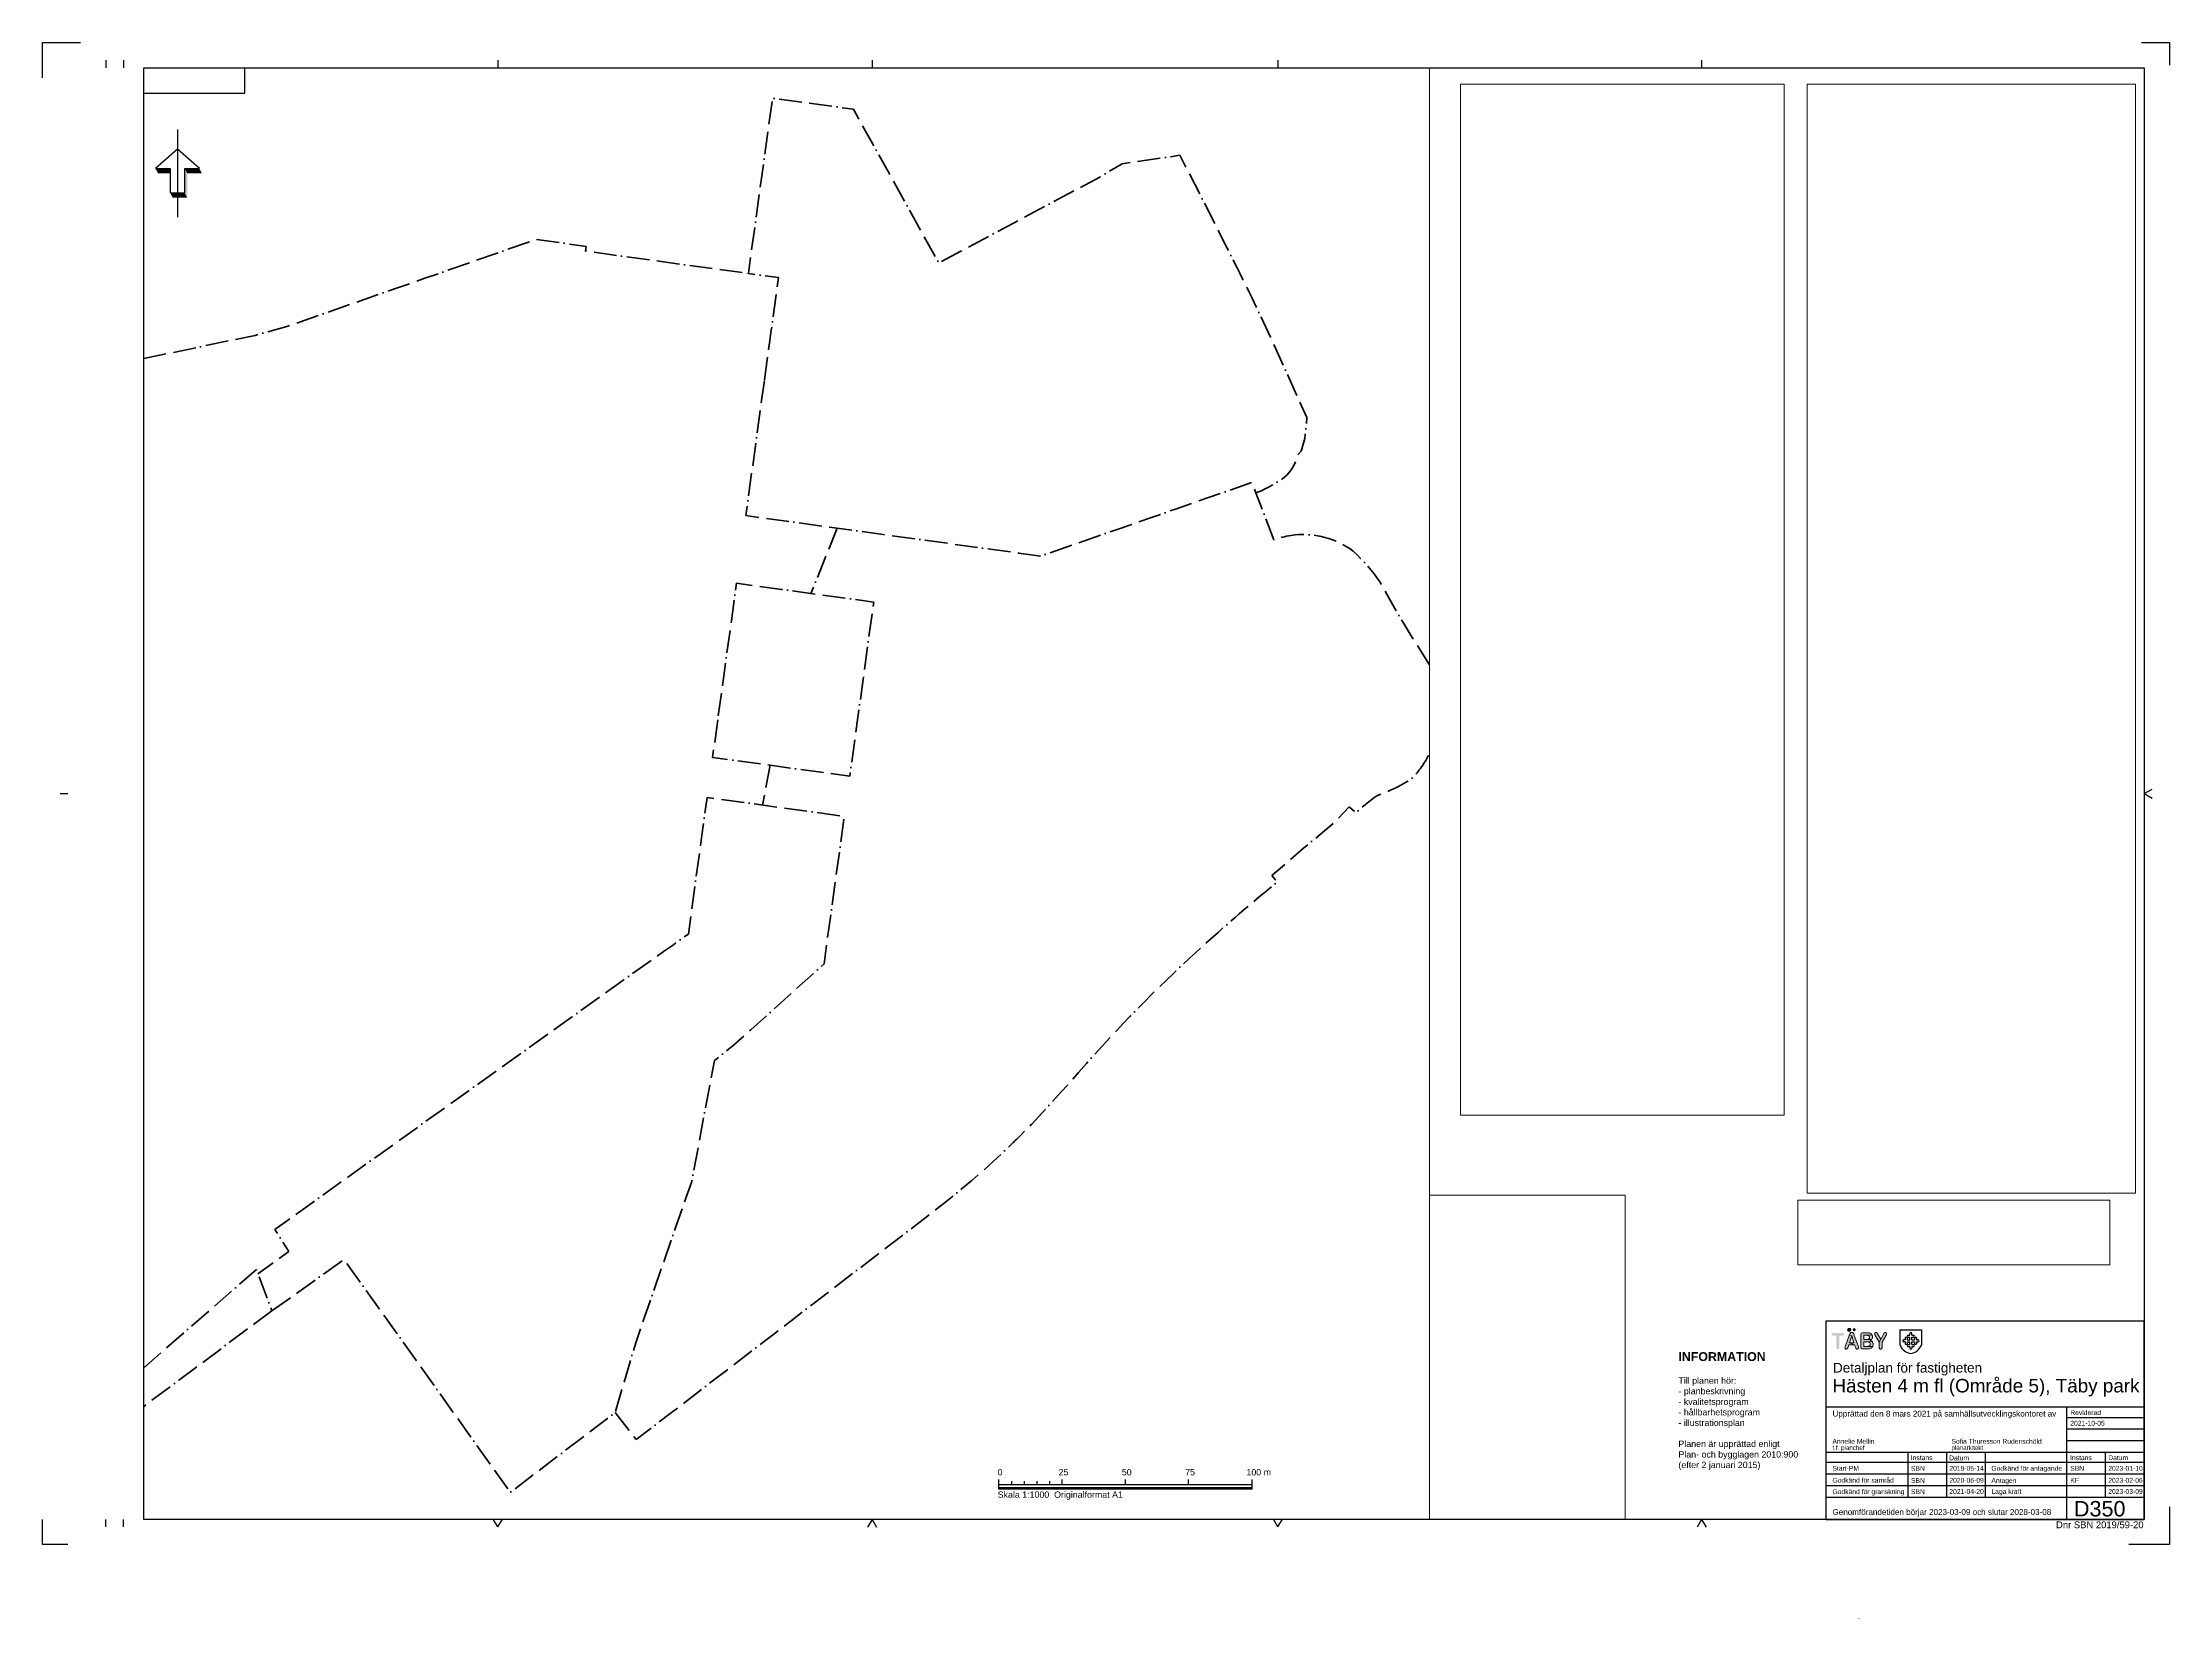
# Paper-space layout 'Plankarta' of a CAD drawing. Header units: metres. Extents: x -3 to 838, y -63 to 560.
# The model-space entities are those that its viewports show. They can reach past a viewport. Long polylines and large blocks are cut down to what shows.
import ezdxf
from ezdxf.enums import TextEntityAlignment as Align

# ---------------------------------------------------------------- set-up
doc = ezdxf.new("R2010")
doc.units = ezdxf.units.M
doc.linetypes.add('PLANGRANS', pattern=[25.05, 9, -3, 9, -2, 0.05, -2])
for name, color, linetype in [('BL_S_BLANKETT', 1, 'Continuous'), ('BL_S_NORRPIL', 1, 'Continuous'), ('BL_S_RUBRIK', 1, 'Continuous'), ('BL_S_SKALSTOCK', 1, 'Continuous'), ('TP STÄMPEL', 7, 'Continuous'), ('viewport vit', 7, 'Continuous'), ('ÖVR_S_STAMPEL', 3, 'Continuous')]:
    doc.layers.add(name, color=color, linetype=linetype)
doc.layers.add('L-UT_HCDY8-', color=160, linetype='PLANGRANS', lineweight=100)
doc.layers.add('Viewport vit q', color=7, linetype='Continuous', plot=False)
doc.styles.add('Arial', font='arial.ttf')
doc.styles.add('DP_PanelText', font='arial.ttf')

# ---------------------------------------------------------------- blocks, each defined once
blk = doc.blocks.new('_A1')
at = {"color": 1}
for p, q in [((0, 594), (15, 594)), ((0, 580), (0, 594)), ((830, 594), (841, 594)), ((841, 594), (841, 585)), ((25, 587), (25, 584)), ((32, 587), (32, 584)), ((80, 574), (80, 584)), ((180, 587), (180, 584)), ((328, 587), (328, 584)), ((488.5, 587), (488.5, 584)), ((656, 587), (656, 584)), ((40, 574), (80, 574)), ((7, 297), (10, 297)), ((831, 297), (834.11, 298.81)), ((831, 297), (834.11, 295.19)), ((0, 0), (0, 10)), ((25, 7), (25, 10)), ((32, 7), (32, 10)), ((180, 7), (178.19, 10.11)), ((180, 7), (181.81, 10.11)), ((328, 10), (326.19, 6.89)), ((328, 10), (329.81, 6.89)), ((488.5, 7), (486.69, 10.11)), ((488.5, 7), (490.31, 10.11)), ((656, 10), (654.19, 6.89)), ((656, 10), (657.81, 6.89)), ((841, 15), (841, 0)), ((10, 0), (0, 0)), ((841, 0), (825, 0))]:
    blk.add_line(p, q, dxfattribs=at)
at = {"color": 7}
for p, q in [((40, 10), (40, 584)), ((40, 584), (831, 584)), ((831, 584), (831, 10)), ((831, 10), (40, 10))]:
    blk.add_line(p, q, dxfattribs=at)
blk = doc.blocks.new('_arrow2')
for p, q in [((39.8, 0), (-0.2, 45)), ((-0.2, 45), (-0.2, 15)), ((79.8, 0), (-100.2, 0)), ((-50.2, 15), (-50.2, -15)), ((-0.2, 15), (-50.2, 15)), ((-0.2, -45), (39.8, 0)), ((-50.2, -15), (-0.2, -15)), ((-0.2, -15), (-0.2, -45))]:
    blk.add_line(p, q)
for points in [[(-0.2, 45), (-10.2, 40), (-0.2, 15), (-10.2, 15)], [(-50.2, 15), (-60.2, 10), (-50.2, -15), (-60.2, -20)], [(-0.2, -15), (-50.2, -15), (-10.2, -20), (-60.2, -20)], [(-0.2, -15), (-10.2, -20), (-0.2, -45), (-10.2, -50)]]:
    blk.add_solid(points)
blk = doc.blocks.new('skalstock1000 orginalformat A1')
for p, q in [((100, 0.5), (0, 0.5)), ((0.02, 0), (0.02, 0.5)), ((0.05, 0), (0.05, 0.5)), ((0.08, 0), (0.08, 0.5)), ((0.11, 0), (0.11, 0.5)), ((0.14, 0), (0.14, 0.5)), ((0.18, 0), (0.18, 0.5)), ((0.21, 0), (0.21, 0.5)), ((0.24, 0), (0.24, 0.5)), ((0.27, 0), (0.27, 0.5)), ((0.3, 0), (0.3, 0.5)), ((0.33, 0), (0.33, 0.5)), ((0.37, 0), (0.37, 0.5)), ((0.4, 0), (0.4, 0.5)), ((0.43, 0), (0.43, 0.5)), ((0.46, 0), (0.46, 0.5)), ((0.49, 0), (0.49, 0.5)), ((0.52, 0), (0.52, 0.5)), ((0.56, 0), (0.56, 0.5)), ((0.59, 0), (0.59, 0.5)), ((0.62, 0), (0.62, 0.5)), ((0.65, 0), (0.65, 0.5)), ((0.68, 0), (0.68, 0.5)), ((0.72, 0), (0.72, 0.5)), ((0.75, 0), (0.75, 0.5)), ((0.78, 0), (0.78, 0.5)), ((0.81, 0), (0.81, 0.5)), ((0.84, 0), (0.84, 0.5)), ((0.87, 0), (0.87, 0.5)), ((0.91, 0), (0.91, 0.5)), ((0.94, 0), (0.94, 0.5)), ((0.97, 0), (0.97, 0.5)), ((1, 0), (1, 0.5)), ((1.03, 0), (1.03, 0.5)), ((1.06, 0), (1.06, 0.5)), ((1.1, 0), (1.1, 0.5)), ((1.13, 0), (1.13, 0.5)), ((1.16, 0), (1.16, 0.5)), ((1.19, 0), (1.19, 0.5)), ((1.22, 0), (1.22, 0.5)), ((1.26, 0), (1.26, 0.5)), ((1.29, 0), (1.29, 0.5)), ((1.32, 0), (1.32, 0.5)), ((1.35, 0), (1.35, 0.5)), ((1.38, 0), (1.38, 0.5)), ((1.41, 0), (1.41, 0.5)), ((1.45, 0), (1.45, 0.5)), ((1.48, 0), (1.48, 0.5)), ((1.51, 0), (1.51, 0.5)), ((1.54, 0), (1.54, 0.5)), ((1.57, 0), (1.57, 0.5)), ((1.6, 0), (1.6, 0.5)), ((1.64, 0), (1.64, 0.5)), ((1.67, 0), (1.67, 0.5)), ((1.7, 0), (1.7, 0.5)), ((1.73, 0), (1.73, 0.5)), ((1.76, 0), (1.76, 0.5)), ((1.79, 0), (1.79, 0.5)), ((1.83, 0), (1.83, 0.5)), ((1.86, 0), (1.86, 0.5)), ((1.89, 0), (1.89, 0.5)), ((1.92, 0), (1.92, 0.5)), ((1.95, 0), (1.95, 0.5)), ((1.99, 0), (1.99, 0.5)), ((2.02, 0), (2.02, 0.5)), ((2.05, 0), (2.05, 0.5)), ((2.08, 0), (2.08, 0.5)), ((2.11, 0), (2.11, 0.5)), ((2.14, 0), (2.14, 0.5)), ((2.18, 0), (2.18, 0.5)), ((2.21, 0), (2.21, 0.5)), ((2.24, 0), (2.24, 0.5)), ((2.27, 0), (2.27, 0.5)), ((2.3, 0), (2.3, 0.5)), ((2.33, 0), (2.33, 0.5)), ((2.37, 0), (2.37, 0.5)), ((2.4, 0), (2.4, 0.5)), ((2.43, 0), (2.43, 0.5)), ((2.46, 0), (2.46, 0.5)), ((2.49, 0), (2.49, 0.5)), ((2.53, 0), (2.53, 0.5)), ((2.56, 0), (2.56, 0.5)), ((2.59, 0), (2.59, 0.5)), ((2.62, 0), (2.62, 0.5)), ((2.65, 0), (2.65, 0.5)), ((2.68, 0), (2.68, 0.5)), ((2.72, 0), (2.72, 0.5)), ((2.75, 0), (2.75, 0.5)), ((2.78, 0), (2.78, 0.5)), ((2.81, 0), (2.81, 0.5)), ((2.84, 0), (2.84, 0.5)), ((2.87, 0), (2.87, 0.5)), ((2.91, 0), (2.91, 0.5)), ((2.94, 0), (2.94, 0.5)), ((2.97, 0), (2.97, 0.5)), ((3, 0), (3, 0.5)), ((3.03, 0), (3.03, 0.5)), ((3.06, 0), (3.06, 0.5)), ((3.1, 0), (3.1, 0.5)), ((3.13, 0), (3.13, 0.5)), ((3.16, 0), (3.16, 0.5)), ((3.19, 0), (3.19, 0.5)), ((3.22, 0), (3.22, 0.5)), ((3.26, 0), (3.26, 0.5)), ((3.29, 0), (3.29, 0.5)), ((3.32, 0), (3.32, 0.5)), ((3.35, 0), (3.35, 0.5)), ((3.38, 0), (3.38, 0.5)), ((3.41, 0), (3.41, 0.5)), ((3.45, 0), (3.45, 0.5)), ((3.48, 0), (3.48, 0.5)), ((3.51, 0), (3.51, 0.5)), ((3.54, 0), (3.54, 0.5)), ((3.57, 0), (3.57, 0.5)), ((3.6, 0), (3.6, 0.5)), ((3.64, 0), (3.64, 0.5)), ((3.67, 0), (3.67, 0.5)), ((3.7, 0), (3.7, 0.5)), ((3.73, 0), (3.73, 0.5)), ((3.76, 0), (3.76, 0.5)), ((3.8, 0), (3.8, 0.5)), ((3.83, 0), (3.83, 0.5)), ((3.86, 0), (3.86, 0.5)), ((3.89, 0), (3.89, 0.5)), ((3.92, 0), (3.92, 0.5)), ((3.95, 0), (3.95, 0.5)), ((3.99, 0), (3.99, 0.5)), ((4.02, 0), (4.02, 0.5)), ((4.05, 0), (4.05, 0.5)), ((4.08, 0), (4.08, 0.5)), ((4.11, 0), (4.11, 0.5)), ((4.14, 0), (4.14, 0.5)), ((4.18, 0), (4.18, 0.5)), ((4.21, 0), (4.21, 0.5)), ((4.24, 0), (4.24, 0.5)), ((4.27, 0), (4.27, 0.5)), ((4.3, 0), (4.3, 0.5)), ((4.33, 0), (4.33, 0.5)), ((4.37, 0), (4.37, 0.5)), ((4.4, 0), (4.4, 0.5)), ((4.43, 0), (4.43, 0.5)), ((4.46, 0), (4.46, 0.5)), ((4.49, 0), (4.49, 0.5)), ((4.53, 0), (4.53, 0.5)), ((4.56, 0), (4.56, 0.5)), ((4.59, 0), (4.59, 0.5)), ((4.62, 0), (4.62, 0.5)), ((4.65, 0), (4.65, 0.5)), ((4.68, 0), (4.68, 0.5)), ((4.72, 0), (4.72, 0.5)), ((4.75, 0), (4.75, 0.5)), ((4.78, 0), (4.78, 0.5)), ((4.81, 0), (4.81, 0.5)), ((4.84, 0), (4.84, 0.5)), ((4.87, 0), (4.87, 0.5)), ((4.91, 0), (4.91, 0.5)), ((4.94, 0), (4.94, 0.5)), ((4.97, 0), (4.97, 0.5)), ((5, 3.06), (5, 1.75)), ((5, 0), (5, 0.5)), ((5.03, 0), (5.03, 0.5)), ((5.07, 0), (5.07, 0.5)), ((5.1, 0), (5.1, 0.5)), ((5.13, 0), (5.13, 0.5)), ((5.16, 0), (5.16, 0.5)), ((5.19, 0), (5.19, 0.5)), ((5.22, 0), (5.22, 0.5)), ((5.26, 0), (5.26, 0.5)), ((5.29, 0), (5.29, 0.5)), ((5.32, 0), (5.32, 0.5)), ((5.35, 0), (5.35, 0.5)), ((5.38, 0), (5.38, 0.5)), ((5.41, 0), (5.41, 0.5)), ((5.45, 0), (5.45, 0.5)), ((5.48, 0), (5.48, 0.5)), ((5.51, 0), (5.51, 0.5)), ((5.54, 0), (5.54, 0.5)), ((5.57, 0), (5.57, 0.5)), ((5.6, 0), (5.6, 0.5)), ((5.64, 0), (5.64, 0.5)), ((5.67, 0), (5.67, 0.5)), ((5.7, 0), (5.7, 0.5)), ((5.73, 0), (5.73, 0.5)), ((5.76, 0), (5.76, 0.5)), ((5.8, 0), (5.8, 0.5)), ((5.83, 0), (5.83, 0.5)), ((5.86, 0), (5.86, 0.5)), ((5.89, 0), (5.89, 0.5)), ((5.92, 0), (5.92, 0.5)), ((5.95, 0), (5.95, 0.5)), ((5.99, 0), (5.99, 0.5)), ((6.02, 0), (6.02, 0.5)), ((6.05, 0), (6.05, 0.5)), ((6.08, 0), (6.08, 0.5)), ((6.11, 0), (6.11, 0.5)), ((6.14, 0), (6.14, 0.5)), ((6.18, 0), (6.18, 0.5)), ((6.21, 0), (6.21, 0.5)), ((6.24, 0), (6.24, 0.5)), ((6.27, 0), (6.27, 0.5)), ((6.3, 0), (6.3, 0.5)), ((6.34, 0), (6.34, 0.5)), ((6.37, 0), (6.37, 0.5)), ((6.4, 0), (6.4, 0.5)), ((6.43, 0), (6.43, 0.5)), ((6.46, 0), (6.46, 0.5)), ((6.49, 0), (6.49, 0.5)), ((6.53, 0), (6.53, 0.5)), ((6.56, 0), (6.56, 0.5)), ((6.59, 0), (6.59, 0.5)), ((6.62, 0), (6.62, 0.5)), ((6.65, 0), (6.65, 0.5)), ((6.68, 0), (6.68, 0.5)), ((6.72, 0), (6.72, 0.5)), ((6.75, 0), (6.75, 0.5)), ((6.78, 0), (6.78, 0.5)), ((6.81, 0), (6.81, 0.5)), ((6.84, 0), (6.84, 0.5)), ((6.87, 0), (6.87, 0.5)), ((6.91, 0), (6.91, 0.5)), ((6.94, 0), (6.94, 0.5)), ((6.97, 0), (6.97, 0.5)), ((7, 0), (7, 0.5)), ((7.03, 0), (7.03, 0.5)), ((7.07, 0), (7.07, 0.5)), ((7.1, 0), (7.1, 0.5)), ((7.13, 0), (7.13, 0.5)), ((7.16, 0), (7.16, 0.5)), ((7.19, 0), (7.19, 0.5)), ((7.22, 0), (7.22, 0.5)), ((7.26, 0), (7.26, 0.5)), ((7.29, 0), (7.29, 0.5)), ((7.32, 0), (7.32, 0.5)), ((7.35, 0), (7.35, 0.5)), ((7.38, 0), (7.38, 0.5)), ((7.41, 0), (7.41, 0.5)), ((7.45, 0), (7.45, 0.5)), ((7.48, 0), (7.48, 0.5)), ((7.51, 0), (7.51, 0.5)), ((7.54, 0), (7.54, 0.5)), ((7.57, 0), (7.57, 0.5)), ((7.61, 0), (7.61, 0.5)), ((7.64, 0), (7.64, 0.5)), ((7.67, 0), (7.67, 0.5)), ((7.7, 0), (7.7, 0.5)), ((7.73, 0), (7.73, 0.5)), ((7.76, 0), (7.76, 0.5)), ((7.8, 0), (7.8, 0.5)), ((7.83, 0), (7.83, 0.5)), ((7.86, 0), (7.86, 0.5)), ((7.89, 0), (7.89, 0.5)), ((7.92, 0), (7.92, 0.5)), ((7.95, 0), (7.95, 0.5)), ((7.99, 0), (7.99, 0.5)), ((8.02, 0), (8.02, 0.5)), ((8.05, 0), (8.05, 0.5)), ((8.08, 0), (8.08, 0.5)), ((8.11, 0), (8.11, 0.5)), ((8.14, 0), (8.14, 0.5)), ((8.18, 0), (8.18, 0.5)), ((8.21, 0), (8.21, 0.5)), ((8.24, 0), (8.24, 0.5)), ((8.27, 0), (8.27, 0.5)), ((8.3, 0), (8.3, 0.5)), ((8.34, 0), (8.34, 0.5)), ((8.37, 0), (8.37, 0.5)), ((8.4, 0), (8.4, 0.5)), ((8.43, 0), (8.43, 0.5)), ((8.46, 0), (8.46, 0.5)), ((8.49, 0), (8.49, 0.5)), ((8.53, 0), (8.53, 0.5)), ((8.56, 0), (8.56, 0.5)), ((8.59, 0), (8.59, 0.5)), ((8.62, 0), (8.62, 0.5)), ((8.65, 0), (8.65, 0.5)), ((8.68, 0), (8.68, 0.5)), ((8.72, 0), (8.72, 0.5)), ((8.75, 0), (8.75, 0.5)), ((8.78, 0), (8.78, 0.5)), ((8.81, 0), (8.81, 0.5)), ((8.84, 0), (8.84, 0.5)), ((8.88, 0), (8.88, 0.5)), ((8.91, 0), (8.91, 0.5)), ((8.94, 0), (8.94, 0.5)), ((8.97, 0), (8.97, 0.5)), ((9, 0), (9, 0.5)), ((9.03, 0), (9.03, 0.5)), ((9.07, 0), (9.07, 0.5)), ((9.1, 0), (9.1, 0.5)), ((9.13, 0), (9.13, 0.5)), ((9.16, 0), (9.16, 0.5)), ((9.19, 0), (9.19, 0.5)), ((9.22, 0), (9.22, 0.5)), ((9.26, 0), (9.26, 0.5)), ((9.29, 0), (9.29, 0.5)), ((9.32, 0), (9.32, 0.5)), ((9.35, 0), (9.35, 0.5)), ((9.38, 0), (9.38, 0.5)), ((9.41, 0), (9.41, 0.5)), ((9.45, 0), (9.45, 0.5)), ((9.48, 0), (9.48, 0.5)), ((9.51, 0), (9.51, 0.5)), ((9.54, 0), (9.54, 0.5)), ((9.57, 0), (9.57, 0.5)), ((9.61, 0), (9.61, 0.5)), ((9.64, 0), (9.64, 0.5)), ((9.67, 0), (9.67, 0.5)), ((9.7, 0), (9.7, 0.5)), ((9.73, 0), (9.73, 0.5)), ((9.76, 0), (9.76, 0.5)), ((9.8, 0), (9.8, 0.5)), ((9.83, 0), (9.83, 0.5)), ((9.86, 0), (9.86, 0.5)), ((9.89, 0), (9.89, 0.5)), ((9.92, 0), (9.92, 0.5)), ((9.95, 0), (9.95, 0.5)), ((9.99, 0), (9.99, 0.5)), ((10, 3.06), (10, 1.75)), ((10.02, 0), (10.02, 0.5)), ((10.05, 0), (10.05, 0.5)), ((10.08, 0), (10.08, 0.5)), ((10.11, 0), (10.11, 0.5)), ((10.15, 0), (10.15, 0.5)), ((10.18, 0), (10.18, 0.5)), ((10.21, 0), (10.21, 0.5)), ((10.24, 0), (10.24, 0.5)), ((10.27, 0), (10.27, 0.5)), ((10.3, 0), (10.3, 0.5)), ((10.34, 0), (10.34, 0.5)), ((10.37, 0), (10.37, 0.5)), ((10.4, 0), (10.4, 0.5)), ((10.43, 0), (10.43, 0.5)), ((10.46, 0), (10.46, 0.5)), ((10.49, 0), (10.49, 0.5)), ((10.53, 0), (10.53, 0.5)), ((10.56, 0), (10.56, 0.5)), ((10.59, 0), (10.59, 0.5)), ((10.62, 0), (10.62, 0.5)), ((10.65, 0), (10.65, 0.5)), ((10.68, 0), (10.68, 0.5)), ((10.72, 0), (10.72, 0.5)), ((10.75, 0), (10.75, 0.5)), ((10.78, 0), (10.78, 0.5)), ((10.81, 0), (10.81, 0.5)), ((10.84, 0), (10.84, 0.5)), ((10.88, 0), (10.88, 0.5)), ((10.91, 0), (10.91, 0.5)), ((10.94, 0), (10.94, 0.5)), ((10.97, 0), (10.97, 0.5)), ((11, 0), (11, 0.5)), ((11.03, 0), (11.03, 0.5)), ((11.07, 0), (11.07, 0.5)), ((11.1, 0), (11.1, 0.5)), ((11.13, 0), (11.13, 0.5)), ((11.16, 0), (11.16, 0.5)), ((11.19, 0), (11.19, 0.5)), ((11.22, 0), (11.22, 0.5)), ((11.26, 0), (11.26, 0.5)), ((11.29, 0), (11.29, 0.5)), ((11.32, 0), (11.32, 0.5)), ((11.35, 0), (11.35, 0.5)), ((11.38, 0), (11.38, 0.5)), ((11.42, 0), (11.42, 0.5)), ((11.45, 0), (11.45, 0.5)), ((11.48, 0), (11.48, 0.5)), ((11.51, 0), (11.51, 0.5)), ((11.54, 0), (11.54, 0.5)), ((11.57, 0), (11.57, 0.5)), ((11.61, 0), (11.61, 0.5)), ((11.64, 0), (11.64, 0.5)), ((11.67, 0), (11.67, 0.5)), ((11.7, 0), (11.7, 0.5)), ((11.73, 0), (11.73, 0.5)), ((11.76, 0), (11.76, 0.5)), ((11.8, 0), (11.8, 0.5)), ((11.83, 0), (11.83, 0.5)), ((11.86, 0), (11.86, 0.5)), ((11.89, 0), (11.89, 0.5)), ((11.92, 0), (11.92, 0.5)), ((11.95, 0), (11.95, 0.5)), ((11.99, 0), (11.99, 0.5)), ((12.02, 0), (12.02, 0.5)), ((12.05, 0), (12.05, 0.5)), ((12.08, 0), (12.08, 0.5)), ((12.11, 0), (12.11, 0.5)), ((12.15, 0), (12.15, 0.5)), ((12.18, 0), (12.18, 0.5)), ((12.21, 0), (12.21, 0.5)), ((12.24, 0), (12.24, 0.5)), ((12.27, 0), (12.27, 0.5)), ((12.3, 0), (12.3, 0.5)), ((12.34, 0), (12.34, 0.5)), ((12.37, 0), (12.37, 0.5)), ((12.4, 0), (12.4, 0.5)), ((12.43, 0), (12.43, 0.5)), ((12.46, 0), (12.46, 0.5)), ((12.49, 0), (12.49, 0.5)), ((12.53, 0), (12.53, 0.5)), ((12.56, 0), (12.56, 0.5)), ((12.59, 0), (12.59, 0.5)), ((12.62, 0), (12.62, 0.5)), ((12.65, 0), (12.65, 0.5)), ((12.69, 0), (12.69, 0.5)), ((12.72, 0), (12.72, 0.5)), ((12.75, 0), (12.75, 0.5)), ((12.78, 0), (12.78, 0.5)), ((12.81, 0), (12.81, 0.5)), ((12.84, 0), (12.84, 0.5)), ((12.88, 0), (12.88, 0.5)), ((12.91, 0), (12.91, 0.5)), ((12.94, 0), (12.94, 0.5)), ((12.97, 0), (12.97, 0.5)), ((13, 0), (13, 0.5)), ((13.03, 0), (13.03, 0.5)), ((13.07, 0), (13.07, 0.5)), ((13.1, 0), (13.1, 0.5)), ((13.13, 0), (13.13, 0.5)), ((13.16, 0), (13.16, 0.5)), ((13.19, 0), (13.19, 0.5)), ((13.22, 0), (13.22, 0.5)), ((13.26, 0), (13.26, 0.5)), ((13.29, 0), (13.29, 0.5)), ((13.32, 0), (13.32, 0.5)), ((13.35, 0), (13.35, 0.5)), ((13.38, 0), (13.38, 0.5)), ((13.42, 0), (13.42, 0.5)), ((13.45, 0), (13.45, 0.5)), ((13.48, 0), (13.48, 0.5)), ((13.51, 0), (13.51, 0.5)), ((13.54, 0), (13.54, 0.5)), ((13.57, 0), (13.57, 0.5)), ((13.61, 0), (13.61, 0.5)), ((13.64, 0), (13.64, 0.5)), ((13.67, 0), (13.67, 0.5)), ((13.7, 0), (13.7, 0.5)), ((13.73, 0), (13.73, 0.5)), ((13.76, 0), (13.76, 0.5)), ((13.8, 0), (13.8, 0.5)), ((13.83, 0), (13.83, 0.5)), ((13.86, 0), (13.86, 0.5)), ((13.89, 0), (13.89, 0.5)), ((13.92, 0), (13.92, 0.5)), ((13.96, 0), (13.96, 0.5)), ((13.99, 0), (13.99, 0.5)), ((14.02, 0), (14.02, 0.5)), ((14.05, 0), (14.05, 0.5)), ((14.08, 0), (14.08, 0.5)), ((14.11, 0), (14.11, 0.5)), ((14.15, 0), (14.15, 0.5)), ((14.18, 0), (14.18, 0.5)), ((14.21, 0), (14.21, 0.5)), ((14.24, 0), (14.24, 0.5)), ((14.27, 0), (14.27, 0.5)), ((14.3, 0), (14.3, 0.5)), ((14.34, 0), (14.34, 0.5)), ((14.37, 0), (14.37, 0.5)), ((14.4, 0), (14.4, 0.5)), ((14.43, 0), (14.43, 0.5)), ((14.46, 0), (14.46, 0.5)), ((14.49, 0), (14.49, 0.5)), ((14.53, 0), (14.53, 0.5)), ((14.56, 0), (14.56, 0.5)), ((14.59, 0), (14.59, 0.5)), ((14.62, 0), (14.62, 0.5)), ((14.65, 0), (14.65, 0.5)), ((14.69, 0), (14.69, 0.5)), ((14.72, 0), (14.72, 0.5)), ((14.75, 0), (14.75, 0.5)), ((14.78, 0), (14.78, 0.5)), ((14.81, 0), (14.81, 0.5)), ((14.84, 0), (14.84, 0.5)), ((14.88, 0), (14.88, 0.5)), ((14.91, 0), (14.91, 0.5)), ((14.94, 0), (14.94, 0.5)), ((14.97, 0), (14.97, 0.5)), ((15, 3.06), (15, 1.75)), ((15, 0), (15, 0.5)), ((15.03, 0), (15.03, 0.5)), ((15.07, 0), (15.07, 0.5)), ((15.1, 0), (15.1, 0.5)), ((15.13, 0), (15.13, 0.5)), ((15.16, 0), (15.16, 0.5)), ((15.19, 0), (15.19, 0.5)), ((15.23, 0), (15.23, 0.5)), ((15.26, 0), (15.26, 0.5)), ((15.29, 0), (15.29, 0.5)), ((15.32, 0), (15.32, 0.5)), ((15.35, 0), (15.35, 0.5)), ((15.38, 0), (15.38, 0.5)), ((15.42, 0), (15.42, 0.5)), ((15.45, 0), (15.45, 0.5)), ((15.48, 0), (15.48, 0.5)), ((15.51, 0), (15.51, 0.5)), ((15.54, 0), (15.54, 0.5)), ((15.57, 0), (15.57, 0.5)), ((15.61, 0), (15.61, 0.5)), ((15.64, 0), (15.64, 0.5)), ((15.67, 0), (15.67, 0.5)), ((15.7, 0), (15.7, 0.5)), ((15.73, 0), (15.73, 0.5)), ((15.76, 0), (15.76, 0.5)), ((15.8, 0), (15.8, 0.5)), ((15.83, 0), (15.83, 0.5)), ((15.86, 0), (15.86, 0.5)), ((15.89, 0), (15.89, 0.5)), ((15.92, 0), (15.92, 0.5)), ((15.96, 0), (15.96, 0.5)), ((15.99, 0), (15.99, 0.5)), ((16.02, 0), (16.02, 0.5)), ((16.05, 0), (16.05, 0.5)), ((16.08, 0), (16.08, 0.5)), ((16.11, 0), (16.11, 0.5)), ((16.15, 0), (16.15, 0.5)), ((16.18, 0), (16.18, 0.5)), ((16.21, 0), (16.21, 0.5)), ((16.24, 0), (16.24, 0.5)), ((16.27, 0), (16.27, 0.5)), ((16.3, 0), (16.3, 0.5)), ((16.34, 0), (16.34, 0.5)), ((16.37, 0), (16.37, 0.5)), ((16.4, 0), (16.4, 0.5)), ((16.43, 0), (16.43, 0.5)), ((16.46, 0), (16.46, 0.5)), ((16.5, 0), (16.5, 0.5)), ((16.53, 0), (16.53, 0.5)), ((16.56, 0), (16.56, 0.5)), ((16.59, 0), (16.59, 0.5)), ((16.62, 0), (16.62, 0.5)), ((16.65, 0), (16.65, 0.5)), ((16.69, 0), (16.69, 0.5)), ((16.72, 0), (16.72, 0.5)), ((16.75, 0), (16.75, 0.5)), ((16.78, 0), (16.78, 0.5)), ((16.81, 0), (16.81, 0.5)), ((16.84, 0), (16.84, 0.5)), ((16.88, 0), (16.88, 0.5)), ((16.91, 0), (16.91, 0.5)), ((16.94, 0), (16.94, 0.5)), ((16.97, 0), (16.97, 0.5)), ((17, 0), (17, 0.5)), ((17.03, 0), (17.03, 0.5)), ((17.07, 0), (17.07, 0.5)), ((17.1, 0), (17.1, 0.5)), ((17.13, 0), (17.13, 0.5)), ((17.16, 0), (17.16, 0.5)), ((17.19, 0), (17.19, 0.5)), ((17.23, 0), (17.23, 0.5)), ((17.26, 0), (17.26, 0.5)), ((17.29, 0), (17.29, 0.5)), ((17.32, 0), (17.32, 0.5)), ((17.35, 0), (17.35, 0.5)), ((17.38, 0), (17.38, 0.5)), ((17.42, 0), (17.42, 0.5)), ((17.45, 0), (17.45, 0.5)), ((17.48, 0), (17.48, 0.5)), ((17.51, 0), (17.51, 0.5)), ((17.54, 0), (17.54, 0.5)), ((17.57, 0), (17.57, 0.5)), ((17.61, 0), (17.61, 0.5)), ((17.64, 0), (17.64, 0.5)), ((17.67, 0), (17.67, 0.5)), ((17.7, 0), (17.7, 0.5)), ((17.73, 0), (17.73, 0.5)), ((17.77, 0), (17.77, 0.5)), ((17.8, 0), (17.8, 0.5)), ((17.83, 0), (17.83, 0.5)), ((17.86, 0), (17.86, 0.5)), ((17.89, 0), (17.89, 0.5)), ((17.92, 0), (17.92, 0.5)), ((17.96, 0), (17.96, 0.5)), ((17.99, 0), (17.99, 0.5)), ((18.02, 0), (18.02, 0.5)), ((18.05, 0), (18.05, 0.5)), ((18.08, 0), (18.08, 0.5)), ((18.11, 0), (18.11, 0.5)), ((18.15, 0), (18.15, 0.5)), ((18.18, 0), (18.18, 0.5)), ((18.21, 0), (18.21, 0.5)), ((18.24, 0), (18.24, 0.5)), ((18.27, 0), (18.27, 0.5)), ((18.3, 0), (18.3, 0.5)), ((18.34, 0), (18.34, 0.5)), ((18.37, 0), (18.37, 0.5)), ((18.4, 0), (18.4, 0.5)), ((18.43, 0), (18.43, 0.5)), ((18.46, 0), (18.46, 0.5)), ((18.5, 0), (18.5, 0.5)), ((18.53, 0), (18.53, 0.5)), ((18.56, 0), (18.56, 0.5)), ((18.59, 0), (18.59, 0.5)), ((18.62, 0), (18.62, 0.5)), ((18.65, 0), (18.65, 0.5)), ((18.69, 0), (18.69, 0.5)), ((18.72, 0), (18.72, 0.5)), ((18.75, 0), (18.75, 0.5)), ((18.78, 0), (18.78, 0.5)), ((18.81, 0), (18.81, 0.5)), ((18.84, 0), (18.84, 0.5)), ((18.88, 0), (18.88, 0.5)), ((18.91, 0), (18.91, 0.5)), ((18.94, 0), (18.94, 0.5)), ((18.97, 0), (18.97, 0.5)), ((19, 0), (19, 0.5)), ((19.04, 0), (19.04, 0.5)), ((19.07, 0), (19.07, 0.5)), ((19.1, 0), (19.1, 0.5)), ((19.13, 0), (19.13, 0.5)), ((19.16, 0), (19.16, 0.5)), ((19.19, 0), (19.19, 0.5)), ((19.23, 0), (19.23, 0.5)), ((19.26, 0), (19.26, 0.5)), ((19.29, 0), (19.29, 0.5)), ((19.32, 0), (19.32, 0.5)), ((19.35, 0), (19.35, 0.5)), ((19.38, 0), (19.38, 0.5)), ((19.42, 0), (19.42, 0.5)), ((19.45, 0), (19.45, 0.5)), ((19.48, 0), (19.48, 0.5)), ((19.51, 0), (19.51, 0.5)), ((19.54, 0), (19.54, 0.5)), ((19.57, 0), (19.57, 0.5)), ((19.61, 0), (19.61, 0.5)), ((19.64, 0), (19.64, 0.5)), ((19.67, 0), (19.67, 0.5)), ((19.7, 0), (19.7, 0.5)), ((19.73, 0), (19.73, 0.5)), ((19.77, 0), (19.77, 0.5)), ((19.8, 0), (19.8, 0.5)), ((19.83, 0), (19.83, 0.5)), ((19.86, 0), (19.86, 0.5)), ((19.89, 0), (19.89, 0.5)), ((19.92, 0), (19.92, 0.5)), ((19.96, 0), (19.96, 0.5)), ((19.99, 0), (19.99, 0.5)), ((20, 3.06), (20, 1.75)), ((20.02, 0), (20.02, 0.5)), ((20.05, 0), (20.05, 0.5)), ((20.08, 0), (20.08, 0.5)), ((20.11, 0), (20.11, 0.5)), ((20.15, 0), (20.15, 0.5)), ((20.18, 0), (20.18, 0.5)), ((20.21, 0), (20.21, 0.5)), ((20.24, 0), (20.24, 0.5)), ((20.27, 0), (20.27, 0.5)), ((20.31, 0), (20.31, 0.5)), ((20.34, 0), (20.34, 0.5)), ((20.37, 0), (20.37, 0.5)), ((20.4, 0), (20.4, 0.5)), ((20.43, 0), (20.43, 0.5)), ((20.46, 0), (20.46, 0.5)), ((20.5, 0), (20.5, 0.5)), ((20.53, 0), (20.53, 0.5)), ((20.56, 0), (20.56, 0.5)), ((20.59, 0), (20.59, 0.5)), ((20.62, 0), (20.62, 0.5)), ((20.65, 0), (20.65, 0.5)), ((20.69, 0), (20.69, 0.5)), ((20.72, 0), (20.72, 0.5)), ((20.75, 0), (20.75, 0.5)), ((20.78, 0), (20.78, 0.5)), ((20.81, 0), (20.81, 0.5)), ((20.84, 0), (20.84, 0.5)), ((20.88, 0), (20.88, 0.5)), ((20.91, 0), (20.91, 0.5)), ((20.94, 0), (20.94, 0.5)), ((20.97, 0), (20.97, 0.5)), ((21, 0), (21, 0.5)), ((21.04, 0), (21.04, 0.5)), ((21.07, 0), (21.07, 0.5)), ((21.1, 0), (21.1, 0.5)), ((21.13, 0), (21.13, 0.5)), ((21.16, 0), (21.16, 0.5)), ((21.19, 0), (21.19, 0.5)), ((21.23, 0), (21.23, 0.5)), ((21.26, 0), (21.26, 0.5)), ((21.29, 0), (21.29, 0.5)), ((21.32, 0), (21.32, 0.5)), ((21.35, 0), (21.35, 0.5)), ((21.38, 0), (21.38, 0.5)), ((21.42, 0), (21.42, 0.5)), ((21.45, 0), (21.45, 0.5)), ((21.48, 0), (21.48, 0.5)), ((21.51, 0), (21.51, 0.5)), ((21.54, 0), (21.54, 0.5)), ((21.58, 0), (21.58, 0.5)), ((21.61, 0), (21.61, 0.5)), ((21.64, 0), (21.64, 0.5)), ((21.67, 0), (21.67, 0.5)), ((21.7, 0), (21.7, 0.5)), ((21.73, 0), (21.73, 0.5)), ((21.77, 0), (21.77, 0.5)), ((21.8, 0), (21.8, 0.5)), ((21.83, 0), (21.83, 0.5)), ((21.86, 0), (21.86, 0.5)), ((21.89, 0), (21.89, 0.5)), ((21.92, 0), (21.92, 0.5)), ((21.96, 0), (21.96, 0.5)), ((21.99, 0), (21.99, 0.5)), ((22.02, 0), (22.02, 0.5)), ((22.05, 0), (22.05, 0.5)), ((22.08, 0), (22.08, 0.5)), ((22.11, 0), (22.11, 0.5)), ((22.15, 0), (22.15, 0.5)), ((22.18, 0), (22.18, 0.5)), ((22.21, 0), (22.21, 0.5)), ((22.24, 0), (22.24, 0.5)), ((22.27, 0), (22.27, 0.5)), ((22.31, 0), (22.31, 0.5)), ((22.34, 0), (22.34, 0.5)), ((22.37, 0), (22.37, 0.5)), ((22.4, 0), (22.4, 0.5)), ((22.43, 0), (22.43, 0.5)), ((22.46, 0), (22.46, 0.5)), ((22.5, 0), (22.5, 0.5)), ((22.53, 0), (22.53, 0.5)), ((22.56, 0), (22.56, 0.5)), ((22.59, 0), (22.59, 0.5)), ((22.62, 0), (22.62, 0.5)), ((22.65, 0), (22.65, 0.5)), ((22.69, 0), (22.69, 0.5)), ((22.72, 0), (22.72, 0.5)), ((22.75, 0), (22.75, 0.5)), ((22.78, 0), (22.78, 0.5)), ((22.81, 0), (22.81, 0.5)), ((22.85, 0), (22.85, 0.5)), ((22.88, 0), (22.88, 0.5)), ((22.91, 0), (22.91, 0.5)), ((22.94, 0), (22.94, 0.5)), ((22.97, 0), (22.97, 0.5)), ((23, 0), (23, 0.5)), ((23.04, 0), (23.04, 0.5)), ((23.07, 0), (23.07, 0.5)), ((23.1, 0), (23.1, 0.5)), ((23.13, 0), (23.13, 0.5)), ((23.16, 0), (23.16, 0.5)), ((23.19, 0), (23.19, 0.5)), ((23.23, 0), (23.23, 0.5)), ((23.26, 0), (23.26, 0.5)), ((23.29, 0), (23.29, 0.5)), ((23.32, 0), (23.32, 0.5)), ((23.35, 0), (23.35, 0.5)), ((23.38, 0), (23.38, 0.5)), ((23.42, 0), (23.42, 0.5)), ((23.45, 0), (23.45, 0.5)), ((23.48, 0), (23.48, 0.5)), ((23.51, 0), (23.51, 0.5)), ((23.54, 0), (23.54, 0.5)), ((23.58, 0), (23.58, 0.5)), ((23.61, 0), (23.61, 0.5)), ((23.64, 0), (23.64, 0.5)), ((23.67, 0), (23.67, 0.5)), ((23.7, 0), (23.7, 0.5)), ((23.73, 0), (23.73, 0.5)), ((23.77, 0), (23.77, 0.5)), ((23.8, 0), (23.8, 0.5)), ((23.83, 0), (23.83, 0.5)), ((23.86, 0), (23.86, 0.5)), ((23.89, 0), (23.89, 0.5)), ((23.92, 0), (23.92, 0.5)), ((23.96, 0), (23.96, 0.5)), ((23.99, 0), (23.99, 0.5)), ((24.02, 0), (24.02, 0.5)), ((24.05, 0), (24.05, 0.5)), ((24.08, 0), (24.08, 0.5)), ((24.12, 0), (24.12, 0.5)), ((24.15, 0), (24.15, 0.5)), ((24.18, 0), (24.18, 0.5)), ((24.21, 0), (24.21, 0.5)), ((24.24, 0), (24.24, 0.5)), ((24.27, 0), (24.27, 0.5)), ((24.31, 0), (24.31, 0.5)), ((24.34, 0), (24.34, 0.5)), ((24.37, 0), (24.37, 0.5)), ((24.4, 0), (24.4, 0.5)), ((24.43, 0), (24.43, 0.5)), ((24.46, 0), (24.46, 0.5)), ((24.5, 0), (24.5, 0.5)), ((24.53, 0), (24.53, 0.5)), ((24.56, 0), (24.56, 0.5)), ((24.59, 0), (24.59, 0.5)), ((24.62, 0), (24.62, 0.5)), ((24.65, 0), (24.65, 0.5)), ((24.69, 0), (24.69, 0.5)), ((24.72, 0), (24.72, 0.5)), ((24.75, 0), (24.75, 0.5)), ((24.78, 0), (24.78, 0.5)), ((24.81, 0), (24.81, 0.5)), ((24.85, 0), (24.85, 0.5)), ((24.88, 0), (24.88, 0.5)), ((24.91, 0), (24.91, 0.5)), ((24.94, 0), (24.94, 0.5)), ((24.97, 0), (24.97, 0.5)), ((25, 0), (25, 0.5)), ((25.04, 0), (25.04, 0.5)), ((25.07, 0), (25.07, 0.5)), ((25.1, 0), (25.1, 0.5)), ((25.13, 0), (25.13, 0.5)), ((25.16, 0), (25.16, 0.5)), ((25.19, 0), (25.19, 0.5)), ((25.23, 0), (25.23, 0.5)), ((25.26, 0), (25.26, 0.5)), ((25.29, 0), (25.29, 0.5)), ((25.32, 0), (25.32, 0.5)), ((25.35, 0), (25.35, 0.5)), ((25.39, 0), (25.39, 0.5)), ((25.42, 0), (25.42, 0.5)), ((25.45, 0), (25.45, 0.5)), ((25.48, 0), (25.48, 0.5)), ((25.51, 0), (25.51, 0.5)), ((25.54, 0), (25.54, 0.5)), ((25.58, 0), (25.58, 0.5)), ((25.61, 0), (25.61, 0.5)), ((25.64, 0), (25.64, 0.5)), ((25.67, 0), (25.67, 0.5)), ((25.7, 0), (25.7, 0.5)), ((25.73, 0), (25.73, 0.5)), ((25.77, 0), (25.77, 0.5)), ((25.8, 0), (25.8, 0.5)), ((25.83, 0), (25.83, 0.5)), ((25.86, 0), (25.86, 0.5)), ((25.89, 0), (25.89, 0.5)), ((25.92, 0), (25.92, 0.5)), ((25.96, 0), (25.96, 0.5)), ((25.99, 0), (25.99, 0.5)), ((26.02, 0), (26.02, 0.5)), ((26.05, 0), (26.05, 0.5)), ((26.08, 0), (26.08, 0.5)), ((26.12, 0), (26.12, 0.5)), ((26.15, 0), (26.15, 0.5)), ((26.18, 0), (26.18, 0.5)), ((26.21, 0), (26.21, 0.5)), ((26.24, 0), (26.24, 0.5)), ((26.27, 0), (26.27, 0.5)), ((26.31, 0), (26.31, 0.5)), ((26.34, 0), (26.34, 0.5)), ((26.37, 0), (26.37, 0.5)), ((26.4, 0), (26.4, 0.5)), ((26.43, 0), (26.43, 0.5)), ((26.46, 0), (26.46, 0.5)), ((26.5, 0), (26.5, 0.5)), ((26.53, 0), (26.53, 0.5)), ((26.56, 0), (26.56, 0.5)), ((26.59, 0), (26.59, 0.5)), ((26.62, 0), (26.62, 0.5)), ((26.66, 0), (26.66, 0.5)), ((26.69, 0), (26.69, 0.5)), ((26.72, 0), (26.72, 0.5)), ((26.75, 0), (26.75, 0.5)), ((26.78, 0), (26.78, 0.5)), ((26.81, 0), (26.81, 0.5)), ((26.85, 0), (26.85, 0.5)), ((26.88, 0), (26.88, 0.5)), ((26.91, 0), (26.91, 0.5)), ((26.94, 0), (26.94, 0.5)), ((26.97, 0), (26.97, 0.5)), ((27, 0), (27, 0.5)), ((27.04, 0), (27.04, 0.5)), ((27.07, 0), (27.07, 0.5)), ((27.1, 0), (27.1, 0.5)), ((27.13, 0), (27.13, 0.5)), ((27.16, 0), (27.16, 0.5)), ((27.19, 0), (27.19, 0.5)), ((27.23, 0), (27.23, 0.5)), ((27.26, 0), (27.26, 0.5)), ((27.29, 0), (27.29, 0.5)), ((27.32, 0), (27.32, 0.5)), ((27.35, 0), (27.35, 0.5)), ((27.39, 0), (27.39, 0.5)), ((27.42, 0), (27.42, 0.5)), ((27.45, 0), (27.45, 0.5)), ((27.48, 0), (27.48, 0.5)), ((27.51, 0), (27.51, 0.5)), ((27.54, 0), (27.54, 0.5)), ((27.58, 0), (27.58, 0.5)), ((27.61, 0), (27.61, 0.5)), ((27.64, 0), (27.64, 0.5)), ((27.67, 0), (27.67, 0.5)), ((27.7, 0), (27.7, 0.5)), ((27.73, 0), (27.73, 0.5)), ((27.77, 0), (27.77, 0.5)), ((27.8, 0), (27.8, 0.5)), ((27.83, 0), (27.83, 0.5)), ((27.86, 0), (27.86, 0.5)), ((27.89, 0), (27.89, 0.5)), ((27.93, 0), (27.93, 0.5)), ((27.96, 0), (27.96, 0.5)), ((27.99, 0), (27.99, 0.5)), ((28.02, 0), (28.02, 0.5)), ((28.05, 0), (28.05, 0.5)), ((28.08, 0), (28.08, 0.5)), ((28.12, 0), (28.12, 0.5)), ((28.15, 0), (28.15, 0.5)), ((28.18, 0), (28.18, 0.5)), ((28.21, 0), (28.21, 0.5)), ((28.24, 0), (28.24, 0.5)), ((28.27, 0), (28.27, 0.5)), ((28.31, 0), (28.31, 0.5)), ((28.34, 0), (28.34, 0.5)), ((28.37, 0), (28.37, 0.5)), ((28.4, 0), (28.4, 0.5)), ((28.43, 0), (28.43, 0.5)), ((28.46, 0), (28.46, 0.5)), ((28.5, 0), (28.5, 0.5)), ((28.53, 0), (28.53, 0.5)), ((28.56, 0), (28.56, 0.5)), ((28.59, 0), (28.59, 0.5)), ((28.62, 0), (28.62, 0.5)), ((28.66, 0), (28.66, 0.5)), ((28.69, 0), (28.69, 0.5)), ((28.72, 0), (28.72, 0.5)), ((28.75, 0), (28.75, 0.5)), ((28.78, 0), (28.78, 0.5)), ((28.81, 0), (28.81, 0.5)), ((28.85, 0), (28.85, 0.5)), ((28.88, 0), (28.88, 0.5)), ((28.91, 0), (28.91, 0.5)), ((28.94, 0), (28.94, 0.5)), ((28.97, 0), (28.97, 0.5)), ((29, 0), (29, 0.5)), ((29.04, 0), (29.04, 0.5)), ((29.07, 0), (29.07, 0.5)), ((29.1, 0), (29.1, 0.5)), ((29.13, 0), (29.13, 0.5)), ((29.16, 0), (29.16, 0.5)), ((29.2, 0), (29.2, 0.5)), ((29.23, 0), (29.23, 0.5)), ((29.26, 0), (29.26, 0.5)), ((29.29, 0), (29.29, 0.5)), ((29.32, 0), (29.32, 0.5)), ((29.35, 0), (29.35, 0.5)), ((29.39, 0), (29.39, 0.5)), ((29.42, 0), (29.42, 0.5)), ((29.45, 0), (29.45, 0.5)), ((29.48, 0), (29.48, 0.5)), ((29.51, 0), (29.51, 0.5)), ((29.54, 0), (29.54, 0.5)), ((29.58, 0), (29.58, 0.5)), ((29.61, 0), (29.61, 0.5)), ((29.64, 0), (29.64, 0.5)), ((29.67, 0), (29.67, 0.5)), ((29.7, 0), (29.7, 0.5)), ((29.73, 0), (29.73, 0.5)), ((29.77, 0), (29.77, 0.5)), ((29.8, 0), (29.8, 0.5)), ((29.83, 0), (29.83, 0.5)), ((29.86, 0), (29.86, 0.5)), ((29.89, 0), (29.89, 0.5)), ((29.93, 0), (29.93, 0.5)), ((29.96, 0), (29.96, 0.5)), ((29.99, 0), (29.99, 0.5)), ((30.02, 0), (30.02, 0.5)), ((30.05, 0), (30.05, 0.5)), ((30.08, 0), (30.08, 0.5)), ((30.12, 0), (30.12, 0.5)), ((30.15, 0), (30.15, 0.5)), ((30.18, 0), (30.18, 0.5)), ((30.21, 0), (30.21, 0.5)), ((30.24, 0), (30.24, 0.5)), ((30.27, 0), (30.27, 0.5)), ((30.31, 0), (30.31, 0.5)), ((30.34, 0), (30.34, 0.5)), ((30.37, 0), (30.37, 0.5)), ((30.4, 0), (30.4, 0.5)), ((30.43, 0), (30.43, 0.5)), ((30.47, 0), (30.47, 0.5)), ((30.5, 0), (30.5, 0.5)), ((30.53, 0), (30.53, 0.5)), ((30.56, 0), (30.56, 0.5)), ((30.59, 0), (30.59, 0.5)), ((30.62, 0), (30.62, 0.5)), ((30.66, 0), (30.66, 0.5)), ((30.69, 0), (30.69, 0.5)), ((30.72, 0), (30.72, 0.5)), ((30.75, 0), (30.75, 0.5)), ((30.78, 0), (30.78, 0.5)), ((30.81, 0), (30.81, 0.5)), ((30.85, 0), (30.85, 0.5)), ((30.88, 0), (30.88, 0.5)), ((30.91, 0), (30.91, 0.5)), ((30.94, 0), (30.94, 0.5)), ((30.97, 0), (30.97, 0.5)), ((31, 0), (31, 0.5)), ((31.04, 0), (31.04, 0.5)), ((31.07, 0), (31.07, 0.5)), ((31.1, 0), (31.1, 0.5)), ((31.13, 0), (31.13, 0.5)), ((31.16, 0), (31.16, 0.5)), ((31.2, 0), (31.2, 0.5)), ((31.23, 0), (31.23, 0.5)), ((31.26, 0), (31.26, 0.5)), ((31.29, 0), (31.29, 0.5)), ((31.32, 0), (31.32, 0.5)), ((31.35, 0), (31.35, 0.5)), ((31.39, 0), (31.39, 0.5)), ((31.42, 0), (31.42, 0.5)), ((31.45, 0), (31.45, 0.5)), ((31.48, 0), (31.48, 0.5)), ((31.51, 0), (31.51, 0.5)), ((31.54, 0), (31.54, 0.5)), ((31.58, 0), (31.58, 0.5)), ((31.61, 0), (31.61, 0.5)), ((31.64, 0), (31.64, 0.5)), ((31.67, 0), (31.67, 0.5)), ((31.7, 0), (31.7, 0.5)), ((31.74, 0), (31.74, 0.5)), ((31.77, 0), (31.77, 0.5)), ((31.8, 0), (31.8, 0.5)), ((31.83, 0), (31.83, 0.5)), ((31.86, 0), (31.86, 0.5)), ((31.89, 0), (31.89, 0.5)), ((31.93, 0), (31.93, 0.5)), ((31.96, 0), (31.96, 0.5)), ((31.99, 0), (31.99, 0.5)), ((32.02, 0), (32.02, 0.5)), ((32.05, 0), (32.05, 0.5)), ((32.08, 0), (32.08, 0.5)), ((32.12, 0), (32.12, 0.5)), ((32.15, 0), (32.15, 0.5)), ((32.18, 0), (32.18, 0.5)), ((32.21, 0), (32.21, 0.5)), ((32.24, 0), (32.24, 0.5)), ((32.27, 0), (32.27, 0.5)), ((32.31, 0), (32.31, 0.5)), ((32.34, 0), (32.34, 0.5)), ((32.37, 0), (32.37, 0.5)), ((32.4, 0), (32.4, 0.5)), ((32.43, 0), (32.43, 0.5)), ((32.47, 0), (32.47, 0.5)), ((32.5, 0), (32.5, 0.5)), ((32.53, 0), (32.53, 0.5)), ((32.56, 0), (32.56, 0.5)), ((32.59, 0), (32.59, 0.5)), ((32.62, 0), (32.62, 0.5)), ((32.66, 0), (32.66, 0.5)), ((32.69, 0), (32.69, 0.5)), ((32.72, 0), (32.72, 0.5)), ((32.75, 0), (32.75, 0.5)), ((32.78, 0), (32.78, 0.5)), ((32.81, 0), (32.81, 0.5)), ((32.85, 0), (32.85, 0.5)), ((32.88, 0), (32.88, 0.5)), ((32.91, 0), (32.91, 0.5)), ((32.94, 0), (32.94, 0.5)), ((32.97, 0), (32.97, 0.5)), ((33.01, 0), (33.01, 0.5)), ((33.04, 0), (33.04, 0.5)), ((33.07, 0), (33.07, 0.5)), ((33.1, 0), (33.1, 0.5)), ((33.13, 0), (33.13, 0.5)), ((33.16, 0), (33.16, 0.5)), ((33.2, 0), (33.2, 0.5)), ((33.23, 0), (33.23, 0.5)), ((33.26, 0), (33.26, 0.5)), ((33.29, 0), (33.29, 0.5)), ((33.32, 0), (33.32, 0.5)), ((33.35, 0), (33.35, 0.5)), ((33.39, 0), (33.39, 0.5)), ((33.42, 0), (33.42, 0.5)), ((33.45, 0), (33.45, 0.5)), ((33.48, 0), (33.48, 0.5)), ((33.51, 0), (33.51, 0.5)), ((33.54, 0), (33.54, 0.5)), ((33.58, 0), (33.58, 0.5)), ((33.61, 0), (33.61, 0.5)), ((33.64, 0), (33.64, 0.5)), ((33.67, 0), (33.67, 0.5)), ((33.7, 0), (33.7, 0.5)), ((33.74, 0), (33.74, 0.5)), ((33.77, 0), (33.77, 0.5)), ((33.8, 0), (33.8, 0.5)), ((33.83, 0), (33.83, 0.5)), ((33.86, 0), (33.86, 0.5)), ((33.89, 0), (33.89, 0.5)), ((33.93, 0), (33.93, 0.5)), ((33.96, 0), (33.96, 0.5)), ((33.99, 0), (33.99, 0.5)), ((34.02, 0), (34.02, 0.5)), ((34.05, 0), (34.05, 0.5)), ((34.08, 0), (34.08, 0.5)), ((34.12, 0), (34.12, 0.5)), ((34.15, 0), (34.15, 0.5)), ((34.18, 0), (34.18, 0.5)), ((34.21, 0), (34.21, 0.5)), ((34.24, 0), (34.24, 0.5)), ((34.28, 0), (34.28, 0.5)), ((34.31, 0), (34.31, 0.5)), ((34.34, 0), (34.34, 0.5)), ((34.37, 0), (34.37, 0.5)), ((34.4, 0), (34.4, 0.5)), ((34.43, 0), (34.43, 0.5)), ((34.47, 0), (34.47, 0.5)), ((34.5, 0), (34.5, 0.5)), ((34.53, 0), (34.53, 0.5)), ((34.56, 0), (34.56, 0.5)), ((34.59, 0), (34.59, 0.5)), ((34.62, 0), (34.62, 0.5)), ((34.66, 0), (34.66, 0.5)), ((34.69, 0), (34.69, 0.5)), ((34.72, 0), (34.72, 0.5)), ((34.75, 0), (34.75, 0.5)), ((34.78, 0), (34.78, 0.5)), ((34.81, 0), (34.81, 0.5)), ((34.85, 0), (34.85, 0.5)), ((34.88, 0), (34.88, 0.5)), ((34.91, 0), (34.91, 0.5)), ((34.94, 0), (34.94, 0.5)), ((34.97, 0), (34.97, 0.5)), ((35.01, 0), (35.01, 0.5)), ((35.04, 0), (35.04, 0.5)), ((35.07, 0), (35.07, 0.5)), ((35.1, 0), (35.1, 0.5)), ((35.13, 0), (35.13, 0.5)), ((35.16, 0), (35.16, 0.5)), ((35.2, 0), (35.2, 0.5)), ((35.23, 0), (35.23, 0.5)), ((35.26, 0), (35.26, 0.5)), ((35.29, 0), (35.29, 0.5)), ((35.32, 0), (35.32, 0.5)), ((35.35, 0), (35.35, 0.5)), ((35.39, 0), (35.39, 0.5)), ((35.42, 0), (35.42, 0.5)), ((35.45, 0), (35.45, 0.5)), ((35.48, 0), (35.48, 0.5)), ((35.51, 0), (35.51, 0.5)), ((35.55, 0), (35.55, 0.5)), ((35.58, 0), (35.58, 0.5)), ((35.61, 0), (35.61, 0.5)), ((35.64, 0), (35.64, 0.5)), ((35.67, 0), (35.67, 0.5)), ((35.7, 0), (35.7, 0.5)), ((35.74, 0), (35.74, 0.5)), ((35.77, 0), (35.77, 0.5)), ((35.8, 0), (35.8, 0.5)), ((35.83, 0), (35.83, 0.5)), ((35.86, 0), (35.86, 0.5)), ((35.89, 0), (35.89, 0.5)), ((35.93, 0), (35.93, 0.5)), ((35.96, 0), (35.96, 0.5)), ((35.99, 0), (35.99, 0.5)), ((36.02, 0), (36.02, 0.5)), ((36.05, 0), (36.05, 0.5)), ((36.08, 0), (36.08, 0.5)), ((36.12, 0), (36.12, 0.5)), ((36.15, 0), (36.15, 0.5)), ((36.18, 0), (36.18, 0.5)), ((36.21, 0), (36.21, 0.5)), ((36.24, 0), (36.24, 0.5)), ((36.28, 0), (36.28, 0.5)), ((36.31, 0), (36.31, 0.5)), ((36.34, 0), (36.34, 0.5)), ((36.37, 0), (36.37, 0.5)), ((36.4, 0), (36.4, 0.5)), ((36.43, 0), (36.43, 0.5)), ((36.47, 0), (36.47, 0.5)), ((36.5, 0), (36.5, 0.5)), ((36.53, 0), (36.53, 0.5)), ((36.56, 0), (36.56, 0.5)), ((36.59, 0), (36.59, 0.5)), ((36.62, 0), (36.62, 0.5)), ((36.66, 0), (36.66, 0.5)), ((36.69, 0), (36.69, 0.5)), ((36.72, 0), (36.72, 0.5)), ((36.75, 0), (36.75, 0.5)), ((36.78, 0), (36.78, 0.5)), ((36.82, 0), (36.82, 0.5)), ((36.85, 0), (36.85, 0.5)), ((36.88, 0), (36.88, 0.5)), ((36.91, 0), (36.91, 0.5)), ((36.94, 0), (36.94, 0.5)), ((36.97, 0), (36.97, 0.5)), ((37.01, 0), (37.01, 0.5)), ((37.04, 0), (37.04, 0.5)), ((37.07, 0), (37.07, 0.5)), ((37.1, 0), (37.1, 0.5)), ((37.13, 0), (37.13, 0.5)), ((37.16, 0), (37.16, 0.5)), ((37.2, 0), (37.2, 0.5)), ((37.23, 0), (37.23, 0.5)), ((37.26, 0), (37.26, 0.5)), ((37.29, 0), (37.29, 0.5)), ((37.32, 0), (37.32, 0.5)), ((37.35, 0), (37.35, 0.5)), ((37.39, 0), (37.39, 0.5)), ((37.42, 0), (37.42, 0.5)), ((37.45, 0), (37.45, 0.5)), ((37.48, 0), (37.48, 0.5)), ((37.51, 0), (37.51, 0.5)), ((37.55, 0), (37.55, 0.5)), ((37.58, 0), (37.58, 0.5)), ((37.61, 0), (37.61, 0.5)), ((37.64, 0), (37.64, 0.5)), ((37.67, 0), (37.67, 0.5)), ((37.7, 0), (37.7, 0.5)), ((37.74, 0), (37.74, 0.5)), ((37.77, 0), (37.77, 0.5)), ((37.8, 0), (37.8, 0.5)), ((37.83, 0), (37.83, 0.5)), ((37.86, 0), (37.86, 0.5)), ((37.89, 0), (37.89, 0.5)), ((37.93, 0), (37.93, 0.5)), ((37.96, 0), (37.96, 0.5)), ((37.99, 0), (37.99, 0.5)), ((38.02, 0), (38.02, 0.5)), ((38.05, 0), (38.05, 0.5)), ((38.09, 0), (38.09, 0.5)), ((38.12, 0), (38.12, 0.5)), ((38.15, 0), (38.15, 0.5)), ((38.18, 0), (38.18, 0.5)), ((38.21, 0), (38.21, 0.5)), ((38.24, 0), (38.24, 0.5)), ((38.28, 0), (38.28, 0.5)), ((38.31, 0), (38.31, 0.5)), ((38.34, 0), (38.34, 0.5)), ((38.37, 0), (38.37, 0.5)), ((38.4, 0), (38.4, 0.5)), ((38.43, 0), (38.43, 0.5)), ((38.47, 0), (38.47, 0.5)), ((38.5, 0), (38.5, 0.5)), ((38.53, 0), (38.53, 0.5)), ((38.56, 0), (38.56, 0.5)), ((38.59, 0), (38.59, 0.5)), ((38.62, 0), (38.62, 0.5)), ((38.66, 0), (38.66, 0.5)), ((38.69, 0), (38.69, 0.5)), ((38.72, 0), (38.72, 0.5)), ((38.75, 0), (38.75, 0.5)), ((38.78, 0), (38.78, 0.5)), ((38.82, 0), (38.82, 0.5)), ((38.85, 0), (38.85, 0.5)), ((38.88, 0), (38.88, 0.5)), ((38.91, 0), (38.91, 0.5)), ((38.94, 0), (38.94, 0.5)), ((38.97, 0), (38.97, 0.5)), ((39.01, 0), (39.01, 0.5)), ((39.04, 0), (39.04, 0.5)), ((39.07, 0), (39.07, 0.5)), ((39.1, 0), (39.1, 0.5)), ((39.13, 0), (39.13, 0.5)), ((39.16, 0), (39.16, 0.5)), ((39.2, 0), (39.2, 0.5)), ((39.23, 0), (39.23, 0.5)), ((39.26, 0), (39.26, 0.5)), ((39.29, 0), (39.29, 0.5)), ((39.32, 0), (39.32, 0.5)), ((39.36, 0), (39.36, 0.5)), ((39.39, 0), (39.39, 0.5)), ((39.42, 0), (39.42, 0.5)), ((39.45, 0), (39.45, 0.5)), ((39.48, 0), (39.48, 0.5)), ((39.51, 0), (39.51, 0.5)), ((39.55, 0), (39.55, 0.5)), ((39.58, 0), (39.58, 0.5)), ((39.61, 0), (39.61, 0.5)), ((39.64, 0), (39.64, 0.5)), ((39.67, 0), (39.67, 0.5)), ((39.7, 0), (39.7, 0.5)), ((39.74, 0), (39.74, 0.5)), ((39.77, 0), (39.77, 0.5)), ((39.8, 0), (39.8, 0.5)), ((39.83, 0), (39.83, 0.5)), ((39.86, 0), (39.86, 0.5)), ((39.89, 0), (39.89, 0.5)), ((39.93, 0), (39.93, 0.5)), ((39.96, 0), (39.96, 0.5)), ((39.99, 0), (39.99, 0.5)), ((40.02, 0), (40.02, 0.5)), ((40.05, 0), (40.05, 0.5)), ((40.09, 0), (40.09, 0.5)), ((40.12, 0), (40.12, 0.5)), ((40.15, 0), (40.15, 0.5)), ((40.18, 0), (40.18, 0.5)), ((40.21, 0), (40.21, 0.5)), ((40.24, 0), (40.24, 0.5)), ((40.28, 0), (40.28, 0.5)), ((40.31, 0), (40.31, 0.5)), ((40.34, 0), (40.34, 0.5)), ((40.37, 0), (40.37, 0.5)), ((40.4, 0), (40.4, 0.5)), ((40.43, 0), (40.43, 0.5)), ((40.47, 0), (40.47, 0.5)), ((40.5, 0), (40.5, 0.5)), ((40.53, 0), (40.53, 0.5)), ((40.56, 0), (40.56, 0.5)), ((40.59, 0), (40.59, 0.5)), ((40.63, 0), (40.63, 0.5)), ((40.66, 0), (40.66, 0.5)), ((40.69, 0), (40.69, 0.5)), ((40.72, 0), (40.72, 0.5)), ((40.75, 0), (40.75, 0.5)), ((40.78, 0), (40.78, 0.5)), ((40.82, 0), (40.82, 0.5)), ((40.85, 0), (40.85, 0.5)), ((40.88, 0), (40.88, 0.5)), ((40.91, 0), (40.91, 0.5)), ((40.94, 0), (40.94, 0.5)), ((40.97, 0), (40.97, 0.5)), ((41.01, 0), (41.01, 0.5)), ((41.04, 0), (41.04, 0.5)), ((41.07, 0), (41.07, 0.5)), ((41.1, 0), (41.1, 0.5)), ((41.13, 0), (41.13, 0.5)), ((41.16, 0), (41.16, 0.5)), ((41.2, 0), (41.2, 0.5)), ((41.23, 0), (41.23, 0.5)), ((41.26, 0), (41.26, 0.5)), ((41.29, 0), (41.29, 0.5)), ((41.32, 0), (41.32, 0.5)), ((41.36, 0), (41.36, 0.5)), ((41.39, 0), (41.39, 0.5)), ((41.42, 0), (41.42, 0.5)), ((41.45, 0), (41.45, 0.5)), ((41.48, 0), (41.48, 0.5)), ((41.51, 0), (41.51, 0.5)), ((41.55, 0), (41.55, 0.5)), ((41.58, 0), (41.58, 0.5)), ((41.61, 0), (41.61, 0.5)), ((41.64, 0), (41.64, 0.5)), ((41.67, 0), (41.67, 0.5)), ((41.7, 0), (41.7, 0.5)), ((41.74, 0), (41.74, 0.5)), ((41.77, 0), (41.77, 0.5)), ((41.8, 0), (41.8, 0.5)), ((41.83, 0), (41.83, 0.5)), ((41.86, 0), (41.86, 0.5)), ((41.9, 0), (41.9, 0.5)), ((41.93, 0), (41.93, 0.5)), ((41.96, 0), (41.96, 0.5)), ((41.99, 0), (41.99, 0.5)), ((42.02, 0), (42.02, 0.5)), ((42.05, 0), (42.05, 0.5)), ((42.09, 0), (42.09, 0.5)), ((42.12, 0), (42.12, 0.5)), ((42.15, 0), (42.15, 0.5)), ((42.18, 0), (42.18, 0.5)), ((42.21, 0), (42.21, 0.5)), ((42.24, 0), (42.24, 0.5)), ((42.28, 0), (42.28, 0.5)), ((42.31, 0), (42.31, 0.5)), ((42.34, 0), (42.34, 0.5)), ((42.37, 0), (42.37, 0.5)), ((42.4, 0), (42.4, 0.5)), ((42.43, 0), (42.43, 0.5)), ((42.47, 0), (42.47, 0.5)), ((42.5, 0), (42.5, 0.5)), ((42.53, 0), (42.53, 0.5)), ((42.56, 0), (42.56, 0.5)), ((42.59, 0), (42.59, 0.5)), ((42.63, 0), (42.63, 0.5)), ((42.66, 0), (42.66, 0.5)), ((42.69, 0), (42.69, 0.5)), ((42.72, 0), (42.72, 0.5)), ((42.75, 0), (42.75, 0.5)), ((42.78, 0), (42.78, 0.5)), ((42.82, 0), (42.82, 0.5)), ((42.85, 0), (42.85, 0.5)), ((42.88, 0), (42.88, 0.5)), ((42.91, 0), (42.91, 0.5)), ((42.94, 0), (42.94, 0.5)), ((42.97, 0), (42.97, 0.5)), ((43.01, 0), (43.01, 0.5)), ((43.04, 0), (43.04, 0.5)), ((43.07, 0), (43.07, 0.5)), ((43.1, 0), (43.1, 0.5)), ((43.13, 0), (43.13, 0.5)), ((43.17, 0), (43.17, 0.5)), ((43.2, 0), (43.2, 0.5)), ((43.23, 0), (43.23, 0.5)), ((43.26, 0), (43.26, 0.5)), ((43.29, 0), (43.29, 0.5)), ((43.32, 0), (43.32, 0.5)), ((43.36, 0), (43.36, 0.5)), ((43.39, 0), (43.39, 0.5)), ((43.42, 0), (43.42, 0.5)), ((43.45, 0), (43.45, 0.5)), ((43.48, 0), (43.48, 0.5)), ((43.51, 0), (43.51, 0.5)), ((43.55, 0), (43.55, 0.5)), ((43.58, 0), (43.58, 0.5)), ((43.61, 0), (43.61, 0.5)), ((43.64, 0), (43.64, 0.5)), ((43.67, 0), (43.67, 0.5)), ((43.7, 0), (43.7, 0.5)), ((43.74, 0), (43.74, 0.5)), ((43.77, 0), (43.77, 0.5)), ((43.8, 0), (43.8, 0.5)), ((43.83, 0), (43.83, 0.5)), ((43.86, 0), (43.86, 0.5)), ((43.9, 0), (43.9, 0.5)), ((43.93, 0), (43.93, 0.5)), ((43.96, 0), (43.96, 0.5)), ((43.99, 0), (43.99, 0.5)), ((44.02, 0), (44.02, 0.5)), ((44.05, 0), (44.05, 0.5)), ((44.09, 0), (44.09, 0.5)), ((44.12, 0), (44.12, 0.5)), ((44.15, 0), (44.15, 0.5)), ((44.18, 0), (44.18, 0.5)), ((44.21, 0), (44.21, 0.5)), ((44.24, 0), (44.24, 0.5)), ((44.28, 0), (44.28, 0.5)), ((44.31, 0), (44.31, 0.5)), ((44.34, 0), (44.34, 0.5)), ((44.37, 0), (44.37, 0.5)), ((44.4, 0), (44.4, 0.5)), ((44.44, 0), (44.44, 0.5)), ((44.47, 0), (44.47, 0.5)), ((44.5, 0), (44.5, 0.5)), ((44.53, 0), (44.53, 0.5)), ((44.56, 0), (44.56, 0.5)), ((44.59, 0), (44.59, 0.5)), ((44.63, 0), (44.63, 0.5)), ((44.66, 0), (44.66, 0.5)), ((44.69, 0), (44.69, 0.5)), ((44.72, 0), (44.72, 0.5)), ((44.75, 0), (44.75, 0.5)), ((44.78, 0), (44.78, 0.5)), ((44.82, 0), (44.82, 0.5)), ((44.85, 0), (44.85, 0.5)), ((44.88, 0), (44.88, 0.5)), ((44.91, 0), (44.91, 0.5)), ((44.94, 0), (44.94, 0.5)), ((44.97, 0), (44.97, 0.5)), ((45.01, 0), (45.01, 0.5)), ((45.04, 0), (45.04, 0.5)), ((45.07, 0), (45.07, 0.5)), ((45.1, 0), (45.1, 0.5)), ((45.13, 0), (45.13, 0.5)), ((45.17, 0), (45.17, 0.5)), ((45.2, 0), (45.2, 0.5)), ((45.23, 0), (45.23, 0.5)), ((45.26, 0), (45.26, 0.5)), ((45.29, 0), (45.29, 0.5)), ((45.32, 0), (45.32, 0.5)), ((45.36, 0), (45.36, 0.5)), ((45.39, 0), (45.39, 0.5)), ((45.42, 0), (45.42, 0.5)), ((45.45, 0), (45.45, 0.5)), ((45.48, 0), (45.48, 0.5)), ((45.51, 0), (45.51, 0.5)), ((45.55, 0), (45.55, 0.5)), ((45.58, 0), (45.58, 0.5)), ((45.61, 0), (45.61, 0.5)), ((45.64, 0), (45.64, 0.5)), ((45.67, 0), (45.67, 0.5)), ((45.71, 0), (45.71, 0.5)), ((45.74, 0), (45.74, 0.5)), ((45.77, 0), (45.77, 0.5)), ((45.8, 0), (45.8, 0.5)), ((45.83, 0), (45.83, 0.5)), ((45.86, 0), (45.86, 0.5)), ((45.9, 0), (45.9, 0.5)), ((45.93, 0), (45.93, 0.5)), ((45.96, 0), (45.96, 0.5)), ((45.99, 0), (45.99, 0.5)), ((46.02, 0), (46.02, 0.5)), ((46.05, 0), (46.05, 0.5)), ((46.09, 0), (46.09, 0.5)), ((46.12, 0), (46.12, 0.5)), ((46.15, 0), (46.15, 0.5)), ((46.18, 0), (46.18, 0.5)), ((46.21, 0), (46.21, 0.5)), ((46.24, 0), (46.24, 0.5)), ((46.28, 0), (46.28, 0.5)), ((46.31, 0), (46.31, 0.5)), ((46.34, 0), (46.34, 0.5)), ((46.37, 0), (46.37, 0.5)), ((46.4, 0), (46.4, 0.5)), ((46.44, 0), (46.44, 0.5)), ((46.47, 0), (46.47, 0.5)), ((46.5, 0), (46.5, 0.5)), ((46.53, 0), (46.53, 0.5)), ((46.56, 0), (46.56, 0.5)), ((46.59, 0), (46.59, 0.5)), ((46.63, 0), (46.63, 0.5)), ((46.66, 0), (46.66, 0.5)), ((46.69, 0), (46.69, 0.5)), ((46.72, 0), (46.72, 0.5)), ((46.75, 0), (46.75, 0.5)), ((46.78, 0), (46.78, 0.5)), ((46.82, 0), (46.82, 0.5)), ((46.85, 0), (46.85, 0.5)), ((46.88, 0), (46.88, 0.5)), ((46.91, 0), (46.91, 0.5)), ((46.94, 0), (46.94, 0.5)), ((46.98, 0), (46.98, 0.5)), ((47.01, 0), (47.01, 0.5)), ((47.04, 0), (47.04, 0.5)), ((47.07, 0), (47.07, 0.5)), ((47.1, 0), (47.1, 0.5)), ((47.13, 0), (47.13, 0.5)), ((47.17, 0), (47.17, 0.5)), ((47.2, 0), (47.2, 0.5)), ((47.23, 0), (47.23, 0.5)), ((47.26, 0), (47.26, 0.5)), ((47.29, 0), (47.29, 0.5)), ((47.32, 0), (47.32, 0.5)), ((47.36, 0), (47.36, 0.5)), ((47.39, 0), (47.39, 0.5)), ((47.42, 0), (47.42, 0.5)), ((47.45, 0), (47.45, 0.5)), ((47.48, 0), (47.48, 0.5)), ((47.51, 0), (47.51, 0.5)), ((47.55, 0), (47.55, 0.5)), ((47.58, 0), (47.58, 0.5)), ((47.61, 0), (47.61, 0.5)), ((47.64, 0), (47.64, 0.5)), ((47.67, 0), (47.67, 0.5)), ((47.71, 0), (47.71, 0.5)), ((47.74, 0), (47.74, 0.5)), ((47.77, 0), (47.77, 0.5)), ((47.8, 0), (47.8, 0.5)), ((47.83, 0), (47.83, 0.5)), ((47.86, 0), (47.86, 0.5)), ((47.9, 0), (47.9, 0.5)), ((47.93, 0), (47.93, 0.5)), ((47.96, 0), (47.96, 0.5)), ((47.99, 0), (47.99, 0.5)), ((48.02, 0), (48.02, 0.5)), ((48.05, 0), (48.05, 0.5)), ((48.09, 0), (48.09, 0.5)), ((48.12, 0), (48.12, 0.5)), ((48.15, 0), (48.15, 0.5)), ((48.18, 0), (48.18, 0.5)), ((48.21, 0), (48.21, 0.5)), ((48.25, 0), (48.25, 0.5)), ((48.28, 0), (48.28, 0.5)), ((48.31, 0), (48.31, 0.5)), ((48.34, 0), (48.34, 0.5)), ((48.37, 0), (48.37, 0.5)), ((48.4, 0), (48.4, 0.5)), ((48.44, 0), (48.44, 0.5)), ((48.47, 0), (48.47, 0.5)), ((48.5, 0), (48.5, 0.5)), ((48.53, 0), (48.53, 0.5)), ((48.56, 0), (48.56, 0.5)), ((48.59, 0), (48.59, 0.5)), ((48.63, 0), (48.63, 0.5)), ((48.66, 0), (48.66, 0.5)), ((48.69, 0), (48.69, 0.5)), ((48.72, 0), (48.72, 0.5)), ((48.75, 0), (48.75, 0.5)), ((48.78, 0), (48.78, 0.5)), ((48.82, 0), (48.82, 0.5)), ((48.85, 0), (48.85, 0.5)), ((48.88, 0), (48.88, 0.5)), ((48.91, 0), (48.91, 0.5)), ((48.94, 0), (48.94, 0.5)), ((48.98, 0), (48.98, 0.5)), ((49.01, 0), (49.01, 0.5)), ((49.04, 0), (49.04, 0.5)), ((49.07, 0), (49.07, 0.5)), ((49.1, 0), (49.1, 0.5)), ((49.13, 0), (49.13, 0.5)), ((49.17, 0), (49.17, 0.5)), ((49.2, 0), (49.2, 0.5)), ((49.23, 0), (49.23, 0.5)), ((49.26, 0), (49.26, 0.5)), ((49.29, 0), (49.29, 0.5)), ((49.32, 0), (49.32, 0.5)), ((49.36, 0), (49.36, 0.5)), ((49.39, 0), (49.39, 0.5)), ((49.42, 0), (49.42, 0.5)), ((49.45, 0), (49.45, 0.5)), ((49.48, 0), (49.48, 0.5)), ((49.52, 0), (49.52, 0.5)), ((49.55, 0), (49.55, 0.5)), ((49.58, 0), (49.58, 0.5)), ((49.61, 0), (49.61, 0.5)), ((49.64, 0), (49.64, 0.5)), ((49.67, 0), (49.67, 0.5)), ((49.71, 0), (49.71, 0.5)), ((49.74, 0), (49.74, 0.5)), ((49.77, 0), (49.77, 0.5)), ((49.8, 0), (49.8, 0.5)), ((49.83, 0), (49.83, 0.5)), ((49.86, 0), (49.86, 0.5)), ((49.9, 0), (49.9, 0.5)), ((49.93, 0), (49.93, 0.5)), ((49.96, 0), (49.96, 0.5)), ((49.99, 0), (49.99, 0.5)), ((50.02, 0), (50.02, 0.5)), ((50.05, 0), (50.05, 0.5)), ((50.09, 0), (50.09, 0.5)), ((50.12, 0), (50.12, 0.5)), ((50.15, 0), (50.15, 0.5)), ((50.18, 0), (50.18, 0.5)), ((50.21, 0), (50.21, 0.5)), ((50.25, 0), (50.25, 0.5)), ((50.28, 0), (50.28, 0.5)), ((50.31, 0), (50.31, 0.5)), ((50.34, 0), (50.34, 0.5)), ((50.37, 0), (50.37, 0.5)), ((50.4, 0), (50.4, 0.5)), ((50.44, 0), (50.44, 0.5)), ((50.47, 0), (50.47, 0.5)), ((50.5, 0), (50.5, 0.5)), ((50.53, 0), (50.53, 0.5)), ((50.56, 0), (50.56, 0.5)), ((50.59, 0), (50.59, 0.5)), ((50.63, 0), (50.63, 0.5)), ((50.66, 0), (50.66, 0.5)), ((50.69, 0), (50.69, 0.5)), ((50.72, 0), (50.72, 0.5)), ((50.75, 0), (50.75, 0.5)), ((50.79, 0), (50.79, 0.5)), ((50.82, 0), (50.82, 0.5)), ((50.85, 0), (50.85, 0.5)), ((50.88, 0), (50.88, 0.5)), ((50.91, 0), (50.91, 0.5)), ((50.94, 0), (50.94, 0.5)), ((50.98, 0), (50.98, 0.5)), ((51.01, 0), (51.01, 0.5)), ((51.04, 0), (51.04, 0.5)), ((51.07, 0), (51.07, 0.5)), ((51.1, 0), (51.1, 0.5)), ((51.13, 0), (51.13, 0.5)), ((51.17, 0), (51.17, 0.5)), ((51.2, 0), (51.2, 0.5)), ((51.23, 0), (51.23, 0.5)), ((51.26, 0), (51.26, 0.5)), ((51.29, 0), (51.29, 0.5)), ((51.32, 0), (51.32, 0.5)), ((51.36, 0), (51.36, 0.5)), ((51.39, 0), (51.39, 0.5)), ((51.42, 0), (51.42, 0.5)), ((51.45, 0), (51.45, 0.5)), ((51.48, 0), (51.48, 0.5)), ((51.52, 0), (51.52, 0.5)), ((51.55, 0), (51.55, 0.5)), ((51.58, 0), (51.58, 0.5)), ((51.61, 0), (51.61, 0.5)), ((51.64, 0), (51.64, 0.5)), ((51.67, 0), (51.67, 0.5)), ((51.71, 0), (51.71, 0.5)), ((51.74, 0), (51.74, 0.5)), ((51.77, 0), (51.77, 0.5)), ((51.8, 0), (51.8, 0.5)), ((51.83, 0), (51.83, 0.5)), ((51.86, 0), (51.86, 0.5)), ((51.9, 0), (51.9, 0.5)), ((51.93, 0), (51.93, 0.5)), ((51.96, 0), (51.96, 0.5)), ((51.99, 0), (51.99, 0.5)), ((52.02, 0), (52.02, 0.5)), ((52.06, 0), (52.06, 0.5)), ((52.09, 0), (52.09, 0.5)), ((52.12, 0), (52.12, 0.5)), ((52.15, 0), (52.15, 0.5)), ((52.18, 0), (52.18, 0.5)), ((52.21, 0), (52.21, 0.5)), ((52.25, 0), (52.25, 0.5)), ((52.28, 0), (52.28, 0.5)), ((52.31, 0), (52.31, 0.5)), ((52.34, 0), (52.34, 0.5)), ((52.37, 0), (52.37, 0.5)), ((52.4, 0), (52.4, 0.5)), ((52.44, 0), (52.44, 0.5)), ((52.47, 0), (52.47, 0.5)), ((52.5, 0), (52.5, 0.5)), ((52.53, 0), (52.53, 0.5)), ((52.56, 0), (52.56, 0.5)), ((52.59, 0), (52.59, 0.5)), ((52.63, 0), (52.63, 0.5)), ((52.66, 0), (52.66, 0.5)), ((52.69, 0), (52.69, 0.5)), ((52.72, 0), (52.72, 0.5)), ((52.75, 0), (52.75, 0.5)), ((52.79, 0), (52.79, 0.5)), ((52.82, 0), (52.82, 0.5)), ((52.85, 0), (52.85, 0.5)), ((52.88, 0), (52.88, 0.5)), ((52.91, 0), (52.91, 0.5)), ((52.94, 0), (52.94, 0.5)), ((52.98, 0), (52.98, 0.5)), ((53.01, 0), (53.01, 0.5)), ((53.04, 0), (53.04, 0.5)), ((53.07, 0), (53.07, 0.5)), ((53.1, 0), (53.1, 0.5)), ((53.13, 0), (53.13, 0.5)), ((53.17, 0), (53.17, 0.5)), ((53.2, 0), (53.2, 0.5)), ((53.23, 0), (53.23, 0.5)), ((53.26, 0), (53.26, 0.5)), ((53.29, 0), (53.29, 0.5)), ((53.33, 0), (53.33, 0.5)), ((53.36, 0), (53.36, 0.5)), ((53.39, 0), (53.39, 0.5)), ((53.42, 0), (53.42, 0.5)), ((53.45, 0), (53.45, 0.5)), ((53.48, 0), (53.48, 0.5)), ((53.52, 0), (53.52, 0.5)), ((53.55, 0), (53.55, 0.5)), ((53.58, 0), (53.58, 0.5)), ((53.61, 0), (53.61, 0.5)), ((53.64, 0), (53.64, 0.5)), ((53.67, 0), (53.67, 0.5)), ((53.71, 0), (53.71, 0.5)), ((53.74, 0), (53.74, 0.5)), ((53.77, 0), (53.77, 0.5)), ((53.8, 0), (53.8, 0.5)), ((53.83, 0), (53.83, 0.5)), ((53.86, 0), (53.86, 0.5)), ((53.9, 0), (53.9, 0.5)), ((53.93, 0), (53.93, 0.5)), ((53.96, 0), (53.96, 0.5)), ((53.99, 0), (53.99, 0.5)), ((54.02, 0), (54.02, 0.5)), ((54.06, 0), (54.06, 0.5)), ((54.09, 0), (54.09, 0.5)), ((54.12, 0), (54.12, 0.5)), ((54.15, 0), (54.15, 0.5)), ((54.18, 0), (54.18, 0.5)), ((54.21, 0), (54.21, 0.5)), ((54.25, 0), (54.25, 0.5)), ((54.28, 0), (54.28, 0.5)), ((54.31, 0), (54.31, 0.5)), ((54.34, 0), (54.34, 0.5)), ((54.37, 0), (54.37, 0.5)), ((54.4, 0), (54.4, 0.5)), ((54.44, 0), (54.44, 0.5)), ((54.47, 0), (54.47, 0.5)), ((54.5, 0), (54.5, 0.5)), ((54.53, 0), (54.53, 0.5)), ((54.56, 0), (54.56, 0.5)), ((54.6, 0), (54.6, 0.5)), ((54.63, 0), (54.63, 0.5)), ((54.66, 0), (54.66, 0.5)), ((54.69, 0), (54.69, 0.5)), ((54.72, 0), (54.72, 0.5)), ((54.75, 0), (54.75, 0.5)), ((54.79, 0), (54.79, 0.5)), ((54.82, 0), (54.82, 0.5)), ((54.85, 0), (54.85, 0.5)), ((54.88, 0), (54.88, 0.5)), ((54.91, 0), (54.91, 0.5)), ((54.94, 0), (54.94, 0.5)), ((54.98, 0), (54.98, 0.5)), ((55.01, 0), (55.01, 0.5)), ((55.04, 0), (55.04, 0.5)), ((55.07, 0), (55.07, 0.5)), ((55.1, 0), (55.1, 0.5)), ((55.13, 0), (55.13, 0.5)), ((55.17, 0), (55.17, 0.5)), ((55.2, 0), (55.2, 0.5)), ((55.23, 0), (55.23, 0.5)), ((55.26, 0), (55.26, 0.5)), ((55.29, 0), (55.29, 0.5)), ((55.33, 0), (55.33, 0.5)), ((55.36, 0), (55.36, 0.5)), ((55.39, 0), (55.39, 0.5)), ((55.42, 0), (55.42, 0.5)), ((55.45, 0), (55.45, 0.5)), ((55.48, 0), (55.48, 0.5)), ((55.52, 0), (55.52, 0.5)), ((55.55, 0), (55.55, 0.5)), ((55.58, 0), (55.58, 0.5)), ((55.61, 0), (55.61, 0.5)), ((55.64, 0), (55.64, 0.5)), ((55.67, 0), (55.67, 0.5)), ((55.71, 0), (55.71, 0.5)), ((55.74, 0), (55.74, 0.5)), ((55.77, 0), (55.77, 0.5)), ((55.8, 0), (55.8, 0.5)), ((55.83, 0), (55.83, 0.5)), ((55.87, 0), (55.87, 0.5)), ((55.9, 0), (55.9, 0.5)), ((55.93, 0), (55.93, 0.5)), ((55.96, 0), (55.96, 0.5)), ((55.99, 0), (55.99, 0.5)), ((56.02, 0), (56.02, 0.5)), ((56.06, 0), (56.06, 0.5)), ((56.09, 0), (56.09, 0.5)), ((56.12, 0), (56.12, 0.5)), ((56.15, 0), (56.15, 0.5)), ((56.18, 0), (56.18, 0.5)), ((56.21, 0), (56.21, 0.5)), ((56.25, 0), (56.25, 0.5)), ((56.28, 0), (56.28, 0.5)), ((56.31, 0), (56.31, 0.5)), ((56.34, 0), (56.34, 0.5)), ((56.37, 0), (56.37, 0.5)), ((56.4, 0), (56.4, 0.5)), ((56.44, 0), (56.44, 0.5)), ((56.47, 0), (56.47, 0.5)), ((56.5, 0), (56.5, 0.5)), ((56.53, 0), (56.53, 0.5)), ((56.56, 0), (56.56, 0.5)), ((56.6, 0), (56.6, 0.5)), ((56.63, 0), (56.63, 0.5)), ((56.66, 0), (56.66, 0.5)), ((56.69, 0), (56.69, 0.5)), ((56.72, 0), (56.72, 0.5)), ((56.75, 0), (56.75, 0.5)), ((56.79, 0), (56.79, 0.5)), ((56.82, 0), (56.82, 0.5)), ((56.85, 0), (56.85, 0.5)), ((56.88, 0), (56.88, 0.5)), ((56.91, 0), (56.91, 0.5)), ((56.94, 0), (56.94, 0.5)), ((56.98, 0), (56.98, 0.5)), ((57.01, 0), (57.01, 0.5)), ((57.04, 0), (57.04, 0.5)), ((57.07, 0), (57.07, 0.5)), ((57.1, 0), (57.1, 0.5)), ((57.14, 0), (57.14, 0.5)), ((57.17, 0), (57.17, 0.5)), ((57.2, 0), (57.2, 0.5)), ((57.23, 0), (57.23, 0.5)), ((57.26, 0), (57.26, 0.5)), ((57.29, 0), (57.29, 0.5)), ((57.33, 0), (57.33, 0.5)), ((57.36, 0), (57.36, 0.5)), ((57.39, 0), (57.39, 0.5)), ((57.42, 0), (57.42, 0.5)), ((57.45, 0), (57.45, 0.5)), ((57.48, 0), (57.48, 0.5)), ((57.52, 0), (57.52, 0.5)), ((57.55, 0), (57.55, 0.5)), ((57.58, 0), (57.58, 0.5)), ((57.61, 0), (57.61, 0.5)), ((57.64, 0), (57.64, 0.5)), ((57.67, 0), (57.67, 0.5)), ((57.71, 0), (57.71, 0.5)), ((57.74, 0), (57.74, 0.5)), ((57.77, 0), (57.77, 0.5)), ((57.8, 0), (57.8, 0.5)), ((57.83, 0), (57.83, 0.5)), ((57.87, 0), (57.87, 0.5)), ((57.9, 0), (57.9, 0.5)), ((57.93, 0), (57.93, 0.5)), ((57.96, 0), (57.96, 0.5)), ((57.99, 0), (57.99, 0.5)), ((58.02, 0), (58.02, 0.5)), ((58.06, 0), (58.06, 0.5)), ((58.09, 0), (58.09, 0.5)), ((58.12, 0), (58.12, 0.5)), ((58.15, 0), (58.15, 0.5)), ((58.18, 0), (58.18, 0.5)), ((58.21, 0), (58.21, 0.5)), ((58.25, 0), (58.25, 0.5)), ((58.28, 0), (58.28, 0.5)), ((58.31, 0), (58.31, 0.5)), ((58.34, 0), (58.34, 0.5)), ((58.37, 0), (58.37, 0.5)), ((58.41, 0), (58.41, 0.5)), ((58.44, 0), (58.44, 0.5)), ((58.47, 0), (58.47, 0.5)), ((58.5, 0), (58.5, 0.5)), ((58.53, 0), (58.53, 0.5)), ((58.56, 0), (58.56, 0.5)), ((58.6, 0), (58.6, 0.5)), ((58.63, 0), (58.63, 0.5)), ((58.66, 0), (58.66, 0.5)), ((58.69, 0), (58.69, 0.5)), ((58.72, 0), (58.72, 0.5)), ((58.75, 0), (58.75, 0.5)), ((58.79, 0), (58.79, 0.5)), ((58.82, 0), (58.82, 0.5)), ((58.85, 0), (58.85, 0.5)), ((58.88, 0), (58.88, 0.5)), ((58.91, 0), (58.91, 0.5)), ((58.94, 0), (58.94, 0.5)), ((58.98, 0), (58.98, 0.5)), ((59.01, 0), (59.01, 0.5)), ((59.04, 0), (59.04, 0.5)), ((59.07, 0), (59.07, 0.5)), ((59.1, 0), (59.1, 0.5)), ((59.14, 0), (59.14, 0.5)), ((59.17, 0), (59.17, 0.5)), ((59.2, 0), (59.2, 0.5)), ((59.23, 0), (59.23, 0.5)), ((59.26, 0), (59.26, 0.5)), ((59.29, 0), (59.29, 0.5)), ((59.33, 0), (59.33, 0.5)), ((59.36, 0), (59.36, 0.5)), ((59.39, 0), (59.39, 0.5)), ((59.42, 0), (59.42, 0.5)), ((59.45, 0), (59.45, 0.5)), ((59.48, 0), (59.48, 0.5)), ((59.52, 0), (59.52, 0.5)), ((59.55, 0), (59.55, 0.5)), ((59.58, 0), (59.58, 0.5)), ((59.61, 0), (59.61, 0.5)), ((59.64, 0), (59.64, 0.5)), ((59.68, 0), (59.68, 0.5)), ((59.71, 0), (59.71, 0.5)), ((59.74, 0), (59.74, 0.5)), ((59.77, 0), (59.77, 0.5)), ((59.8, 0), (59.8, 0.5)), ((59.83, 0), (59.83, 0.5)), ((59.87, 0), (59.87, 0.5)), ((59.9, 0), (59.9, 0.5)), ((59.93, 0), (59.93, 0.5)), ((59.96, 0), (59.96, 0.5)), ((59.99, 0), (59.99, 0.5)), ((60.02, 0), (60.02, 0.5)), ((60.06, 0), (60.06, 0.5)), ((60.09, 0), (60.09, 0.5)), ((60.12, 0), (60.12, 0.5)), ((60.15, 0), (60.15, 0.5)), ((60.18, 0), (60.18, 0.5)), ((60.21, 0), (60.21, 0.5)), ((60.25, 0), (60.25, 0.5)), ((60.28, 0), (60.28, 0.5)), ((60.31, 0), (60.31, 0.5)), ((60.34, 0), (60.34, 0.5)), ((60.37, 0), (60.37, 0.5)), ((60.41, 0), (60.41, 0.5)), ((60.44, 0), (60.44, 0.5)), ((60.47, 0), (60.47, 0.5)), ((60.5, 0), (60.5, 0.5)), ((60.53, 0), (60.53, 0.5)), ((60.56, 0), (60.56, 0.5)), ((60.6, 0), (60.6, 0.5)), ((60.63, 0), (60.63, 0.5)), ((60.66, 0), (60.66, 0.5)), ((60.69, 0), (60.69, 0.5)), ((60.72, 0), (60.72, 0.5)), ((60.75, 0), (60.75, 0.5)), ((60.79, 0), (60.79, 0.5)), ((60.82, 0), (60.82, 0.5)), ((60.85, 0), (60.85, 0.5)), ((60.88, 0), (60.88, 0.5)), ((60.91, 0), (60.91, 0.5)), ((60.95, 0), (60.95, 0.5)), ((60.98, 0), (60.98, 0.5)), ((61.01, 0), (61.01, 0.5)), ((61.04, 0), (61.04, 0.5)), ((61.07, 0), (61.07, 0.5)), ((61.1, 0), (61.1, 0.5)), ((61.14, 0), (61.14, 0.5)), ((61.17, 0), (61.17, 0.5)), ((61.2, 0), (61.2, 0.5)), ((61.23, 0), (61.23, 0.5)), ((61.26, 0), (61.26, 0.5)), ((61.29, 0), (61.29, 0.5)), ((61.33, 0), (61.33, 0.5)), ((61.36, 0), (61.36, 0.5)), ((61.39, 0), (61.39, 0.5)), ((61.42, 0), (61.42, 0.5)), ((61.45, 0), (61.45, 0.5)), ((61.48, 0), (61.48, 0.5)), ((61.52, 0), (61.52, 0.5)), ((61.55, 0), (61.55, 0.5)), ((61.58, 0), (61.58, 0.5)), ((61.61, 0), (61.61, 0.5)), ((61.64, 0), (61.64, 0.5)), ((61.68, 0), (61.68, 0.5)), ((61.71, 0), (61.71, 0.5)), ((61.74, 0), (61.74, 0.5)), ((61.77, 0), (61.77, 0.5)), ((61.8, 0), (61.8, 0.5)), ((61.83, 0), (61.83, 0.5)), ((61.87, 0), (61.87, 0.5)), ((61.9, 0), (61.9, 0.5)), ((61.93, 0), (61.93, 0.5)), ((61.96, 0), (61.96, 0.5)), ((61.99, 0), (61.99, 0.5)), ((62.02, 0), (62.02, 0.5)), ((62.06, 0), (62.06, 0.5)), ((62.09, 0), (62.09, 0.5)), ((62.12, 0), (62.12, 0.5)), ((62.15, 0), (62.15, 0.5)), ((62.18, 0), (62.18, 0.5)), ((62.22, 0), (62.22, 0.5)), ((62.25, 0), (62.25, 0.5)), ((62.28, 0), (62.28, 0.5)), ((62.31, 0), (62.31, 0.5)), ((62.34, 0), (62.34, 0.5)), ((62.37, 0), (62.37, 0.5)), ((62.41, 0), (62.41, 0.5)), ((62.44, 0), (62.44, 0.5)), ((62.47, 0), (62.47, 0.5)), ((62.5, 0), (62.5, 0.5)), ((62.53, 0), (62.53, 0.5)), ((62.56, 0), (62.56, 0.5)), ((62.6, 0), (62.6, 0.5)), ((62.63, 0), (62.63, 0.5)), ((62.66, 0), (62.66, 0.5)), ((62.69, 0), (62.69, 0.5)), ((62.72, 0), (62.72, 0.5)), ((62.75, 0), (62.75, 0.5)), ((62.79, 0), (62.79, 0.5)), ((62.82, 0), (62.82, 0.5)), ((62.85, 0), (62.85, 0.5)), ((62.88, 0), (62.88, 0.5)), ((62.91, 0), (62.91, 0.5)), ((62.95, 0), (62.95, 0.5)), ((62.98, 0), (62.98, 0.5)), ((63.01, 0), (63.01, 0.5)), ((63.04, 0), (63.04, 0.5)), ((63.07, 0), (63.07, 0.5)), ((63.1, 0), (63.1, 0.5)), ((63.14, 0), (63.14, 0.5)), ((63.17, 0), (63.17, 0.5)), ((63.2, 0), (63.2, 0.5)), ((63.23, 0), (63.23, 0.5)), ((63.26, 0), (63.26, 0.5)), ((63.29, 0), (63.29, 0.5)), ((63.33, 0), (63.33, 0.5)), ((63.36, 0), (63.36, 0.5)), ((63.39, 0), (63.39, 0.5)), ((63.42, 0), (63.42, 0.5)), ((63.45, 0), (63.45, 0.5)), ((63.49, 0), (63.49, 0.5)), ((63.52, 0), (63.52, 0.5)), ((63.55, 0), (63.55, 0.5)), ((63.58, 0), (63.58, 0.5)), ((63.61, 0), (63.61, 0.5)), ((63.64, 0), (63.64, 0.5)), ((63.68, 0), (63.68, 0.5)), ((63.71, 0), (63.71, 0.5)), ((63.74, 0), (63.74, 0.5)), ((63.77, 0), (63.77, 0.5)), ((63.8, 0), (63.8, 0.5)), ((63.83, 0), (63.83, 0.5)), ((63.87, 0), (63.87, 0.5)), ((63.9, 0), (63.9, 0.5)), ((63.93, 0), (63.93, 0.5)), ((63.96, 0), (63.96, 0.5)), ((63.99, 0), (63.99, 0.5)), ((64.02, 0), (64.02, 0.5)), ((64.06, 0), (64.06, 0.5)), ((64.09, 0), (64.09, 0.5)), ((64.12, 0), (64.12, 0.5)), ((64.15, 0), (64.15, 0.5)), ((64.18, 0), (64.18, 0.5)), ((64.22, 0), (64.22, 0.5)), ((64.25, 0), (64.25, 0.5)), ((64.28, 0), (64.28, 0.5)), ((64.31, 0), (64.31, 0.5)), ((64.34, 0), (64.34, 0.5)), ((64.37, 0), (64.37, 0.5)), ((64.41, 0), (64.41, 0.5)), ((64.44, 0), (64.44, 0.5)), ((64.47, 0), (64.47, 0.5)), ((64.5, 0), (64.5, 0.5)), ((64.53, 0), (64.53, 0.5)), ((64.56, 0), (64.56, 0.5)), ((64.6, 0), (64.6, 0.5)), ((64.63, 0), (64.63, 0.5)), ((64.66, 0), (64.66, 0.5)), ((64.69, 0), (64.69, 0.5)), ((64.72, 0), (64.72, 0.5)), ((64.76, 0), (64.76, 0.5)), ((64.79, 0), (64.79, 0.5)), ((64.82, 0), (64.82, 0.5)), ((64.85, 0), (64.85, 0.5)), ((64.88, 0), (64.88, 0.5)), ((64.91, 0), (64.91, 0.5)), ((64.95, 0), (64.95, 0.5)), ((64.98, 0), (64.98, 0.5)), ((65.01, 0), (65.01, 0.5)), ((65.04, 0), (65.04, 0.5)), ((65.07, 0), (65.07, 0.5)), ((65.1, 0), (65.1, 0.5)), ((65.14, 0), (65.14, 0.5)), ((65.17, 0), (65.17, 0.5)), ((65.2, 0), (65.2, 0.5)), ((65.23, 0), (65.23, 0.5)), ((65.26, 0), (65.26, 0.5)), ((65.29, 0), (65.29, 0.5)), ((65.33, 0), (65.33, 0.5)), ((65.36, 0), (65.36, 0.5)), ((65.39, 0), (65.39, 0.5)), ((65.42, 0), (65.42, 0.5)), ((65.45, 0), (65.45, 0.5)), ((65.49, 0), (65.49, 0.5)), ((65.52, 0), (65.52, 0.5)), ((65.55, 0), (65.55, 0.5)), ((65.58, 0), (65.58, 0.5)), ((65.61, 0), (65.61, 0.5)), ((65.64, 0), (65.64, 0.5)), ((65.68, 0), (65.68, 0.5)), ((65.71, 0), (65.71, 0.5)), ((65.74, 0), (65.74, 0.5)), ((65.77, 0), (65.77, 0.5)), ((65.8, 0), (65.8, 0.5)), ((65.83, 0), (65.83, 0.5)), ((65.87, 0), (65.87, 0.5)), ((65.9, 0), (65.9, 0.5)), ((65.93, 0), (65.93, 0.5)), ((65.96, 0), (65.96, 0.5)), ((65.99, 0), (65.99, 0.5)), ((66.03, 0), (66.03, 0.5)), ((66.06, 0), (66.06, 0.5)), ((66.09, 0), (66.09, 0.5)), ((66.12, 0), (66.12, 0.5)), ((66.15, 0), (66.15, 0.5)), ((66.18, 0), (66.18, 0.5)), ((66.22, 0), (66.22, 0.5)), ((66.25, 0), (66.25, 0.5)), ((66.28, 0), (66.28, 0.5)), ((66.31, 0), (66.31, 0.5)), ((66.34, 0), (66.34, 0.5)), ((66.37, 0), (66.37, 0.5)), ((66.41, 0), (66.41, 0.5)), ((66.44, 0), (66.44, 0.5)), ((66.47, 0), (66.47, 0.5)), ((66.5, 0), (66.5, 0.5)), ((66.53, 0), (66.53, 0.5)), ((66.56, 0), (66.56, 0.5)), ((66.6, 0), (66.6, 0.5)), ((66.63, 0), (66.63, 0.5)), ((66.66, 0), (66.66, 0.5)), ((66.69, 0), (66.69, 0.5)), ((66.72, 0), (66.72, 0.5)), ((66.76, 0), (66.76, 0.5)), ((66.79, 0), (66.79, 0.5)), ((66.82, 0), (66.82, 0.5)), ((66.85, 0), (66.85, 0.5)), ((66.88, 0), (66.88, 0.5)), ((66.91, 0), (66.91, 0.5)), ((66.95, 0), (66.95, 0.5)), ((66.98, 0), (66.98, 0.5)), ((67.01, 0), (67.01, 0.5)), ((67.04, 0), (67.04, 0.5)), ((67.07, 0), (67.07, 0.5)), ((67.1, 0), (67.1, 0.5)), ((67.14, 0), (67.14, 0.5)), ((67.17, 0), (67.17, 0.5)), ((67.2, 0), (67.2, 0.5)), ((67.23, 0), (67.23, 0.5)), ((67.26, 0), (67.26, 0.5)), ((67.3, 0), (67.3, 0.5)), ((67.33, 0), (67.33, 0.5)), ((67.36, 0), (67.36, 0.5)), ((67.39, 0), (67.39, 0.5)), ((67.42, 0), (67.42, 0.5)), ((67.45, 0), (67.45, 0.5)), ((67.49, 0), (67.49, 0.5)), ((67.52, 0), (67.52, 0.5)), ((67.55, 0), (67.55, 0.5)), ((67.58, 0), (67.58, 0.5)), ((67.61, 0), (67.61, 0.5)), ((67.64, 0), (67.64, 0.5)), ((67.68, 0), (67.68, 0.5)), ((67.71, 0), (67.71, 0.5)), ((67.74, 0), (67.74, 0.5)), ((67.77, 0), (67.77, 0.5)), ((67.8, 0), (67.8, 0.5)), ((67.83, 0), (67.83, 0.5)), ((67.87, 0), (67.87, 0.5)), ((67.9, 0), (67.9, 0.5)), ((67.93, 0), (67.93, 0.5)), ((67.96, 0), (67.96, 0.5)), ((67.99, 0), (67.99, 0.5)), ((68.03, 0), (68.03, 0.5)), ((68.06, 0), (68.06, 0.5)), ((68.09, 0), (68.09, 0.5)), ((68.12, 0), (68.12, 0.5)), ((68.15, 0), (68.15, 0.5)), ((68.18, 0), (68.18, 0.5)), ((68.22, 0), (68.22, 0.5)), ((68.25, 0), (68.25, 0.5)), ((68.28, 0), (68.28, 0.5)), ((68.31, 0), (68.31, 0.5)), ((68.34, 0), (68.34, 0.5)), ((68.37, 0), (68.37, 0.5)), ((68.41, 0), (68.41, 0.5)), ((68.44, 0), (68.44, 0.5)), ((68.47, 0), (68.47, 0.5)), ((68.5, 0), (68.5, 0.5)), ((68.53, 0), (68.53, 0.5)), ((68.57, 0), (68.57, 0.5)), ((68.6, 0), (68.6, 0.5)), ((68.63, 0), (68.63, 0.5)), ((68.66, 0), (68.66, 0.5)), ((68.69, 0), (68.69, 0.5)), ((68.72, 0), (68.72, 0.5)), ((68.76, 0), (68.76, 0.5)), ((68.79, 0), (68.79, 0.5)), ((68.82, 0), (68.82, 0.5)), ((68.85, 0), (68.85, 0.5)), ((68.88, 0), (68.88, 0.5)), ((68.91, 0), (68.91, 0.5)), ((68.95, 0), (68.95, 0.5)), ((68.98, 0), (68.98, 0.5)), ((69.01, 0), (69.01, 0.5)), ((69.04, 0), (69.04, 0.5)), ((69.07, 0), (69.07, 0.5)), ((69.1, 0), (69.1, 0.5)), ((69.14, 0), (69.14, 0.5)), ((69.17, 0), (69.17, 0.5)), ((69.2, 0), (69.2, 0.5)), ((69.23, 0), (69.23, 0.5)), ((69.26, 0), (69.26, 0.5)), ((69.3, 0), (69.3, 0.5)), ((69.33, 0), (69.33, 0.5)), ((69.36, 0), (69.36, 0.5)), ((69.39, 0), (69.39, 0.5)), ((69.42, 0), (69.42, 0.5)), ((69.45, 0), (69.45, 0.5)), ((69.49, 0), (69.49, 0.5)), ((69.52, 0), (69.52, 0.5)), ((69.55, 0), (69.55, 0.5)), ((69.58, 0), (69.58, 0.5)), ((69.61, 0), (69.61, 0.5)), ((69.64, 0), (69.64, 0.5)), ((69.68, 0), (69.68, 0.5)), ((69.71, 0), (69.71, 0.5)), ((69.74, 0), (69.74, 0.5)), ((69.77, 0), (69.77, 0.5)), ((69.8, 0), (69.8, 0.5)), ((69.84, 0), (69.84, 0.5)), ((69.87, 0), (69.87, 0.5)), ((69.9, 0), (69.9, 0.5)), ((69.93, 0), (69.93, 0.5)), ((69.96, 0), (69.96, 0.5)), ((69.99, 0), (69.99, 0.5)), ((70.03, 0), (70.03, 0.5)), ((70.06, 0), (70.06, 0.5)), ((70.09, 0), (70.09, 0.5)), ((70.12, 0), (70.12, 0.5)), ((70.15, 0), (70.15, 0.5)), ((70.18, 0), (70.18, 0.5)), ((70.22, 0), (70.22, 0.5)), ((70.25, 0), (70.25, 0.5)), ((70.28, 0), (70.28, 0.5)), ((70.31, 0), (70.31, 0.5)), ((70.34, 0), (70.34, 0.5)), ((70.37, 0), (70.37, 0.5)), ((70.41, 0), (70.41, 0.5)), ((70.44, 0), (70.44, 0.5)), ((70.47, 0), (70.47, 0.5)), ((70.5, 0), (70.5, 0.5)), ((70.53, 0), (70.53, 0.5)), ((70.57, 0), (70.57, 0.5)), ((70.6, 0), (70.6, 0.5)), ((70.63, 0), (70.63, 0.5)), ((70.66, 0), (70.66, 0.5)), ((70.69, 0), (70.69, 0.5)), ((70.72, 0), (70.72, 0.5)), ((70.76, 0), (70.76, 0.5)), ((70.79, 0), (70.79, 0.5)), ((70.82, 0), (70.82, 0.5)), ((70.85, 0), (70.85, 0.5)), ((70.88, 0), (70.88, 0.5)), ((70.91, 0), (70.91, 0.5)), ((70.95, 0), (70.95, 0.5)), ((70.98, 0), (70.98, 0.5)), ((71.01, 0), (71.01, 0.5)), ((71.04, 0), (71.04, 0.5)), ((71.07, 0), (71.07, 0.5)), ((71.11, 0), (71.11, 0.5)), ((71.14, 0), (71.14, 0.5)), ((71.17, 0), (71.17, 0.5)), ((71.2, 0), (71.2, 0.5)), ((71.23, 0), (71.23, 0.5)), ((71.26, 0), (71.26, 0.5)), ((71.3, 0), (71.3, 0.5)), ((71.33, 0), (71.33, 0.5)), ((71.36, 0), (71.36, 0.5)), ((71.39, 0), (71.39, 0.5)), ((71.42, 0), (71.42, 0.5)), ((71.45, 0), (71.45, 0.5)), ((71.49, 0), (71.49, 0.5)), ((71.52, 0), (71.52, 0.5)), ((71.55, 0), (71.55, 0.5)), ((71.58, 0), (71.58, 0.5)), ((71.61, 0), (71.61, 0.5)), ((71.64, 0), (71.64, 0.5)), ((71.68, 0), (71.68, 0.5)), ((71.71, 0), (71.71, 0.5)), ((71.74, 0), (71.74, 0.5)), ((71.77, 0), (71.77, 0.5)), ((71.8, 0), (71.8, 0.5)), ((71.84, 0), (71.84, 0.5)), ((71.87, 0), (71.87, 0.5)), ((71.9, 0), (71.9, 0.5)), ((71.93, 0), (71.93, 0.5)), ((71.96, 0), (71.96, 0.5)), ((71.99, 0), (71.99, 0.5)), ((72.03, 0), (72.03, 0.5)), ((72.06, 0), (72.06, 0.5)), ((72.09, 0), (72.09, 0.5)), ((72.12, 0), (72.12, 0.5)), ((72.15, 0), (72.15, 0.5)), ((72.18, 0), (72.18, 0.5)), ((72.22, 0), (72.22, 0.5)), ((72.25, 0), (72.25, 0.5)), ((72.28, 0), (72.28, 0.5)), ((72.31, 0), (72.31, 0.5)), ((72.34, 0), (72.34, 0.5)), ((72.38, 0), (72.38, 0.5)), ((72.41, 0), (72.41, 0.5)), ((72.44, 0), (72.44, 0.5)), ((72.47, 0), (72.47, 0.5)), ((72.5, 0), (72.5, 0.5)), ((72.53, 0), (72.53, 0.5)), ((72.57, 0), (72.57, 0.5)), ((72.6, 0), (72.6, 0.5)), ((72.63, 0), (72.63, 0.5)), ((72.66, 0), (72.66, 0.5)), ((72.69, 0), (72.69, 0.5)), ((72.72, 0), (72.72, 0.5)), ((72.76, 0), (72.76, 0.5)), ((72.79, 0), (72.79, 0.5)), ((72.82, 0), (72.82, 0.5)), ((72.85, 0), (72.85, 0.5)), ((72.88, 0), (72.88, 0.5)), ((72.91, 0), (72.91, 0.5)), ((72.95, 0), (72.95, 0.5)), ((72.98, 0), (72.98, 0.5)), ((73.01, 0), (73.01, 0.5)), ((73.04, 0), (73.04, 0.5)), ((73.07, 0), (73.07, 0.5)), ((73.11, 0), (73.11, 0.5)), ((73.14, 0), (73.14, 0.5)), ((73.17, 0), (73.17, 0.5)), ((73.2, 0), (73.2, 0.5)), ((73.23, 0), (73.23, 0.5)), ((73.26, 0), (73.26, 0.5)), ((73.3, 0), (73.3, 0.5)), ((73.33, 0), (73.33, 0.5)), ((73.36, 0), (73.36, 0.5)), ((73.39, 0), (73.39, 0.5)), ((73.42, 0), (73.42, 0.5)), ((73.45, 0), (73.45, 0.5)), ((73.49, 0), (73.49, 0.5)), ((73.52, 0), (73.52, 0.5)), ((73.55, 0), (73.55, 0.5)), ((73.58, 0), (73.58, 0.5)), ((73.61, 0), (73.61, 0.5)), ((73.65, 0), (73.65, 0.5)), ((73.68, 0), (73.68, 0.5)), ((73.71, 0), (73.71, 0.5)), ((73.74, 0), (73.74, 0.5)), ((73.77, 0), (73.77, 0.5)), ((73.8, 0), (73.8, 0.5)), ((73.84, 0), (73.84, 0.5)), ((73.87, 0), (73.87, 0.5)), ((73.9, 0), (73.9, 0.5)), ((73.93, 0), (73.93, 0.5)), ((73.96, 0), (73.96, 0.5)), ((73.99, 0), (73.99, 0.5)), ((74.03, 0), (74.03, 0.5)), ((74.06, 0), (74.06, 0.5)), ((74.09, 0), (74.09, 0.5)), ((74.12, 0), (74.12, 0.5)), ((74.15, 0), (74.15, 0.5)), ((74.18, 0), (74.18, 0.5)), ((74.22, 0), (74.22, 0.5)), ((74.25, 0), (74.25, 0.5)), ((74.28, 0), (74.28, 0.5)), ((74.31, 0), (74.31, 0.5)), ((74.34, 0), (74.34, 0.5)), ((74.38, 0), (74.38, 0.5)), ((74.41, 0), (74.41, 0.5)), ((74.44, 0), (74.44, 0.5)), ((74.47, 0), (74.47, 0.5)), ((74.5, 0), (74.5, 0.5)), ((74.53, 0), (74.53, 0.5)), ((74.57, 0), (74.57, 0.5)), ((74.6, 0), (74.6, 0.5)), ((74.63, 0), (74.63, 0.5)), ((74.66, 0), (74.66, 0.5)), ((74.69, 0), (74.69, 0.5)), ((74.72, 0), (74.72, 0.5)), ((74.76, 0), (74.76, 0.5)), ((74.79, 0), (74.79, 0.5)), ((74.82, 0), (74.82, 0.5)), ((74.85, 0), (74.85, 0.5)), ((74.88, 0), (74.88, 0.5)), ((74.92, 0), (74.92, 0.5)), ((74.95, 0), (74.95, 0.5)), ((74.98, 0), (74.98, 0.5)), ((75.01, 0), (75.01, 0.5)), ((75.04, 0), (75.04, 0.5)), ((75.07, 0), (75.07, 0.5)), ((75.11, 0), (75.11, 0.5)), ((75.14, 0), (75.14, 0.5)), ((75.17, 0), (75.17, 0.5)), ((75.2, 0), (75.2, 0.5)), ((75.23, 0), (75.23, 0.5)), ((75.26, 0), (75.26, 0.5)), ((75.3, 0), (75.3, 0.5)), ((75.33, 0), (75.33, 0.5)), ((75.36, 0), (75.36, 0.5)), ((75.39, 0), (75.39, 0.5)), ((75.42, 0), (75.42, 0.5)), ((75.45, 0), (75.45, 0.5)), ((75.49, 0), (75.49, 0.5)), ((75.52, 0), (75.52, 0.5)), ((75.55, 0), (75.55, 0.5)), ((75.58, 0), (75.58, 0.5)), ((75.61, 0), (75.61, 0.5)), ((75.65, 0), (75.65, 0.5)), ((75.68, 0), (75.68, 0.5)), ((75.71, 0), (75.71, 0.5)), ((75.74, 0), (75.74, 0.5)), ((75.77, 0), (75.77, 0.5)), ((75.8, 0), (75.8, 0.5)), ((75.84, 0), (75.84, 0.5)), ((75.87, 0), (75.87, 0.5)), ((75.9, 0), (75.9, 0.5)), ((75.93, 0), (75.93, 0.5)), ((75.96, 0), (75.96, 0.5)), ((75.99, 0), (75.99, 0.5)), ((76.03, 0), (76.03, 0.5)), ((76.06, 0), (76.06, 0.5)), ((76.09, 0), (76.09, 0.5)), ((76.12, 0), (76.12, 0.5)), ((76.15, 0), (76.15, 0.5)), ((76.19, 0), (76.19, 0.5)), ((76.22, 0), (76.22, 0.5)), ((76.25, 0), (76.25, 0.5)), ((76.28, 0), (76.28, 0.5)), ((76.31, 0), (76.31, 0.5)), ((76.34, 0), (76.34, 0.5)), ((76.38, 0), (76.38, 0.5)), ((76.41, 0), (76.41, 0.5)), ((76.44, 0), (76.44, 0.5)), ((76.47, 0), (76.47, 0.5)), ((76.5, 0), (76.5, 0.5)), ((76.53, 0), (76.53, 0.5)), ((76.57, 0), (76.57, 0.5)), ((76.6, 0), (76.6, 0.5)), ((76.63, 0), (76.63, 0.5)), ((76.66, 0), (76.66, 0.5)), ((76.69, 0), (76.69, 0.5)), ((76.72, 0), (76.72, 0.5)), ((76.76, 0), (76.76, 0.5)), ((76.79, 0), (76.79, 0.5)), ((76.82, 0), (76.82, 0.5)), ((76.85, 0), (76.85, 0.5)), ((76.88, 0), (76.88, 0.5)), ((76.92, 0), (76.92, 0.5)), ((76.95, 0), (76.95, 0.5)), ((76.98, 0), (76.98, 0.5)), ((77.01, 0), (77.01, 0.5)), ((77.04, 0), (77.04, 0.5)), ((77.07, 0), (77.07, 0.5)), ((77.11, 0), (77.11, 0.5)), ((77.14, 0), (77.14, 0.5)), ((77.17, 0), (77.17, 0.5)), ((77.2, 0), (77.2, 0.5)), ((77.23, 0), (77.23, 0.5)), ((77.26, 0), (77.26, 0.5)), ((77.3, 0), (77.3, 0.5)), ((77.33, 0), (77.33, 0.5)), ((77.36, 0), (77.36, 0.5)), ((77.39, 0), (77.39, 0.5)), ((77.42, 0), (77.42, 0.5)), ((77.46, 0), (77.46, 0.5)), ((77.49, 0), (77.49, 0.5)), ((77.52, 0), (77.52, 0.5)), ((77.55, 0), (77.55, 0.5)), ((77.58, 0), (77.58, 0.5)), ((77.61, 0), (77.61, 0.5)), ((77.65, 0), (77.65, 0.5)), ((77.68, 0), (77.68, 0.5)), ((77.71, 0), (77.71, 0.5)), ((77.74, 0), (77.74, 0.5)), ((77.77, 0), (77.77, 0.5)), ((77.8, 0), (77.8, 0.5)), ((77.84, 0), (77.84, 0.5)), ((77.87, 0), (77.87, 0.5)), ((77.9, 0), (77.9, 0.5)), ((77.93, 0), (77.93, 0.5)), ((77.96, 0), (77.96, 0.5)), ((77.99, 0), (77.99, 0.5)), ((78.03, 0), (78.03, 0.5)), ((78.06, 0), (78.06, 0.5)), ((78.09, 0), (78.09, 0.5)), ((78.12, 0), (78.12, 0.5)), ((78.15, 0), (78.15, 0.5)), ((78.19, 0), (78.19, 0.5)), ((78.22, 0), (78.22, 0.5)), ((78.25, 0), (78.25, 0.5)), ((78.28, 0), (78.28, 0.5)), ((78.31, 0), (78.31, 0.5)), ((78.34, 0), (78.34, 0.5)), ((78.38, 0), (78.38, 0.5)), ((78.41, 0), (78.41, 0.5)), ((78.44, 0), (78.44, 0.5)), ((78.47, 0), (78.47, 0.5)), ((78.5, 0), (78.5, 0.5)), ((78.53, 0), (78.53, 0.5)), ((78.57, 0), (78.57, 0.5)), ((78.6, 0), (78.6, 0.5)), ((78.63, 0), (78.63, 0.5)), ((78.66, 0), (78.66, 0.5)), ((78.69, 0), (78.69, 0.5)), ((78.73, 0), (78.73, 0.5)), ((78.76, 0), (78.76, 0.5)), ((78.79, 0), (78.79, 0.5)), ((78.82, 0), (78.82, 0.5)), ((78.85, 0), (78.85, 0.5)), ((78.88, 0), (78.88, 0.5)), ((78.92, 0), (78.92, 0.5)), ((78.95, 0), (78.95, 0.5)), ((78.98, 0), (78.98, 0.5)), ((79.01, 0), (79.01, 0.5)), ((79.04, 0), (79.04, 0.5)), ((79.07, 0), (79.07, 0.5)), ((79.11, 0), (79.11, 0.5)), ((79.14, 0), (79.14, 0.5)), ((79.17, 0), (79.17, 0.5)), ((79.2, 0), (79.2, 0.5)), ((79.23, 0), (79.23, 0.5)), ((79.26, 0), (79.26, 0.5)), ((79.3, 0), (79.3, 0.5)), ((79.33, 0), (79.33, 0.5)), ((79.36, 0), (79.36, 0.5)), ((79.39, 0), (79.39, 0.5)), ((79.42, 0), (79.42, 0.5)), ((79.46, 0), (79.46, 0.5)), ((79.49, 0), (79.49, 0.5)), ((79.52, 0), (79.52, 0.5)), ((79.55, 0), (79.55, 0.5)), ((79.58, 0), (79.58, 0.5)), ((79.61, 0), (79.61, 0.5)), ((79.65, 0), (79.65, 0.5)), ((79.68, 0), (79.68, 0.5)), ((79.71, 0), (79.71, 0.5)), ((79.74, 0), (79.74, 0.5)), ((79.77, 0), (79.77, 0.5)), ((79.8, 0), (79.8, 0.5)), ((79.84, 0), (79.84, 0.5)), ((79.87, 0), (79.87, 0.5)), ((79.9, 0), (79.9, 0.5)), ((79.93, 0), (79.93, 0.5)), ((79.96, 0), (79.96, 0.5)), ((80, 0), (80, 0.5)), ((80.03, 0), (80.03, 0.5)), ((80.06, 0), (80.06, 0.5)), ((80.09, 0), (80.09, 0.5)), ((80.12, 0), (80.12, 0.5)), ((80.15, 0), (80.15, 0.5)), ((80.19, 0), (80.19, 0.5)), ((80.22, 0), (80.22, 0.5)), ((80.25, 0), (80.25, 0.5)), ((80.28, 0), (80.28, 0.5)), ((80.31, 0), (80.31, 0.5)), ((80.34, 0), (80.34, 0.5)), ((80.38, 0), (80.38, 0.5)), ((80.41, 0), (80.41, 0.5)), ((80.44, 0), (80.44, 0.5)), ((80.47, 0), (80.47, 0.5)), ((80.5, 0), (80.5, 0.5)), ((80.53, 0), (80.53, 0.5)), ((80.57, 0), (80.57, 0.5)), ((80.6, 0), (80.6, 0.5)), ((80.63, 0), (80.63, 0.5)), ((80.66, 0), (80.66, 0.5)), ((80.69, 0), (80.69, 0.5)), ((80.73, 0), (80.73, 0.5)), ((80.76, 0), (80.76, 0.5)), ((80.79, 0), (80.79, 0.5)), ((80.82, 0), (80.82, 0.5)), ((80.85, 0), (80.85, 0.5)), ((80.88, 0), (80.88, 0.5)), ((80.92, 0), (80.92, 0.5)), ((80.95, 0), (80.95, 0.5)), ((80.98, 0), (80.98, 0.5)), ((81.01, 0), (81.01, 0.5)), ((81.04, 0), (81.04, 0.5)), ((81.07, 0), (81.07, 0.5)), ((81.11, 0), (81.11, 0.5)), ((81.14, 0), (81.14, 0.5)), ((81.17, 0), (81.17, 0.5)), ((81.2, 0), (81.2, 0.5)), ((81.23, 0), (81.23, 0.5)), ((81.27, 0), (81.27, 0.5)), ((81.3, 0), (81.3, 0.5)), ((81.33, 0), (81.33, 0.5)), ((81.36, 0), (81.36, 0.5)), ((81.39, 0), (81.39, 0.5)), ((81.42, 0), (81.42, 0.5)), ((81.46, 0), (81.46, 0.5)), ((81.49, 0), (81.49, 0.5)), ((81.52, 0), (81.52, 0.5)), ((81.55, 0), (81.55, 0.5)), ((81.58, 0), (81.58, 0.5)), ((81.61, 0), (81.61, 0.5)), ((81.65, 0), (81.65, 0.5)), ((81.68, 0), (81.68, 0.5)), ((81.71, 0), (81.71, 0.5)), ((81.74, 0), (81.74, 0.5)), ((81.77, 0), (81.77, 0.5)), ((81.8, 0), (81.8, 0.5)), ((81.84, 0), (81.84, 0.5)), ((81.87, 0), (81.87, 0.5)), ((81.9, 0), (81.9, 0.5)), ((81.93, 0), (81.93, 0.5)), ((81.96, 0), (81.96, 0.5)), ((82, 0), (82, 0.5)), ((82.03, 0), (82.03, 0.5)), ((82.06, 0), (82.06, 0.5)), ((82.09, 0), (82.09, 0.5)), ((82.12, 0), (82.12, 0.5)), ((82.15, 0), (82.15, 0.5)), ((82.19, 0), (82.19, 0.5)), ((82.22, 0), (82.22, 0.5)), ((82.25, 0), (82.25, 0.5)), ((82.28, 0), (82.28, 0.5)), ((82.31, 0), (82.31, 0.5)), ((82.34, 0), (82.34, 0.5)), ((82.38, 0), (82.38, 0.5)), ((82.41, 0), (82.41, 0.5)), ((82.44, 0), (82.44, 0.5)), ((82.47, 0), (82.47, 0.5)), ((82.5, 0), (82.5, 0.5)), ((82.54, 0), (82.54, 0.5)), ((82.57, 0), (82.57, 0.5)), ((82.6, 0), (82.6, 0.5)), ((82.63, 0), (82.63, 0.5)), ((82.66, 0), (82.66, 0.5)), ((82.69, 0), (82.69, 0.5)), ((82.73, 0), (82.73, 0.5)), ((82.76, 0), (82.76, 0.5)), ((82.79, 0), (82.79, 0.5)), ((82.82, 0), (82.82, 0.5)), ((82.85, 0), (82.85, 0.5)), ((82.88, 0), (82.88, 0.5)), ((82.92, 0), (82.92, 0.5)), ((82.95, 0), (82.95, 0.5)), ((82.98, 0), (82.98, 0.5)), ((83.01, 0), (83.01, 0.5)), ((83.04, 0), (83.04, 0.5)), ((83.07, 0), (83.07, 0.5)), ((83.11, 0), (83.11, 0.5)), ((83.14, 0), (83.14, 0.5)), ((83.17, 0), (83.17, 0.5)), ((83.2, 0), (83.2, 0.5)), ((83.23, 0), (83.23, 0.5)), ((83.27, 0), (83.27, 0.5)), ((83.3, 0), (83.3, 0.5)), ((83.33, 0), (83.33, 0.5)), ((83.36, 0), (83.36, 0.5)), ((83.39, 0), (83.39, 0.5)), ((83.42, 0), (83.42, 0.5)), ((83.46, 0), (83.46, 0.5)), ((83.49, 0), (83.49, 0.5)), ((83.52, 0), (83.52, 0.5)), ((83.55, 0), (83.55, 0.5)), ((83.58, 0), (83.58, 0.5)), ((83.61, 0), (83.61, 0.5)), ((83.65, 0), (83.65, 0.5)), ((83.68, 0), (83.68, 0.5)), ((83.71, 0), (83.71, 0.5)), ((83.74, 0), (83.74, 0.5)), ((83.77, 0), (83.77, 0.5)), ((83.81, 0), (83.81, 0.5)), ((83.84, 0), (83.84, 0.5)), ((83.87, 0), (83.87, 0.5)), ((83.9, 0), (83.9, 0.5)), ((83.93, 0), (83.93, 0.5)), ((83.96, 0), (83.96, 0.5)), ((84, 0), (84, 0.5)), ((84.03, 0), (84.03, 0.5)), ((84.06, 0), (84.06, 0.5)), ((84.09, 0), (84.09, 0.5)), ((84.12, 0), (84.12, 0.5)), ((84.15, 0), (84.15, 0.5)), ((84.19, 0), (84.19, 0.5)), ((84.22, 0), (84.22, 0.5)), ((84.25, 0), (84.25, 0.5)), ((84.28, 0), (84.28, 0.5)), ((84.31, 0), (84.31, 0.5)), ((84.34, 0), (84.34, 0.5)), ((84.38, 0), (84.38, 0.5)), ((84.41, 0), (84.41, 0.5)), ((84.44, 0), (84.44, 0.5)), ((84.47, 0), (84.47, 0.5)), ((84.5, 0), (84.5, 0.5)), ((84.54, 0), (84.54, 0.5)), ((84.57, 0), (84.57, 0.5)), ((84.6, 0), (84.6, 0.5)), ((84.63, 0), (84.63, 0.5)), ((84.66, 0), (84.66, 0.5)), ((84.69, 0), (84.69, 0.5)), ((84.73, 0), (84.73, 0.5)), ((84.76, 0), (84.76, 0.5)), ((84.79, 0), (84.79, 0.5)), ((84.82, 0), (84.82, 0.5)), ((84.85, 0), (84.85, 0.5)), ((84.88, 0), (84.88, 0.5)), ((84.92, 0), (84.92, 0.5)), ((84.95, 0), (84.95, 0.5)), ((84.98, 0), (84.98, 0.5)), ((85.01, 0), (85.01, 0.5)), ((85.04, 0), (85.04, 0.5)), ((85.08, 0), (85.08, 0.5)), ((85.11, 0), (85.11, 0.5)), ((85.14, 0), (85.14, 0.5)), ((85.17, 0), (85.17, 0.5)), ((85.2, 0), (85.2, 0.5)), ((85.23, 0), (85.23, 0.5)), ((85.27, 0), (85.27, 0.5)), ((85.3, 0), (85.3, 0.5)), ((85.33, 0), (85.33, 0.5)), ((85.36, 0), (85.36, 0.5)), ((85.39, 0), (85.39, 0.5)), ((85.42, 0), (85.42, 0.5)), ((85.46, 0), (85.46, 0.5)), ((85.49, 0), (85.49, 0.5)), ((85.52, 0), (85.52, 0.5)), ((85.55, 0), (85.55, 0.5)), ((85.58, 0), (85.58, 0.5)), ((85.61, 0), (85.61, 0.5)), ((85.65, 0), (85.65, 0.5)), ((85.68, 0), (85.68, 0.5)), ((85.71, 0), (85.71, 0.5)), ((85.74, 0), (85.74, 0.5)), ((85.77, 0), (85.77, 0.5)), ((85.81, 0), (85.81, 0.5)), ((85.84, 0), (85.84, 0.5)), ((85.87, 0), (85.87, 0.5)), ((85.9, 0), (85.9, 0.5)), ((85.93, 0), (85.93, 0.5)), ((85.96, 0), (85.96, 0.5)), ((86, 0), (86, 0.5)), ((86.03, 0), (86.03, 0.5)), ((86.06, 0), (86.06, 0.5)), ((86.09, 0), (86.09, 0.5)), ((86.12, 0), (86.12, 0.5)), ((86.15, 0), (86.15, 0.5)), ((86.19, 0), (86.19, 0.5)), ((86.22, 0), (86.22, 0.5)), ((86.25, 0), (86.25, 0.5)), ((86.28, 0), (86.28, 0.5)), ((86.31, 0), (86.31, 0.5)), ((86.35, 0), (86.35, 0.5)), ((86.38, 0), (86.38, 0.5)), ((86.41, 0), (86.41, 0.5)), ((86.44, 0), (86.44, 0.5)), ((86.47, 0), (86.47, 0.5)), ((86.5, 0), (86.5, 0.5)), ((86.54, 0), (86.54, 0.5)), ((86.57, 0), (86.57, 0.5)), ((86.6, 0), (86.6, 0.5)), ((86.63, 0), (86.63, 0.5)), ((86.66, 0), (86.66, 0.5)), ((86.69, 0), (86.69, 0.5)), ((86.73, 0), (86.73, 0.5)), ((86.76, 0), (86.76, 0.5)), ((86.79, 0), (86.79, 0.5)), ((86.82, 0), (86.82, 0.5)), ((86.85, 0), (86.85, 0.5)), ((86.88, 0), (86.88, 0.5)), ((86.92, 0), (86.92, 0.5)), ((86.95, 0), (86.95, 0.5)), ((86.98, 0), (86.98, 0.5)), ((87.01, 0), (87.01, 0.5)), ((87.04, 0), (87.04, 0.5)), ((87.08, 0), (87.08, 0.5)), ((87.11, 0), (87.11, 0.5)), ((87.14, 0), (87.14, 0.5)), ((87.17, 0), (87.17, 0.5)), ((87.2, 0), (87.2, 0.5)), ((87.23, 0), (87.23, 0.5)), ((87.27, 0), (87.27, 0.5)), ((87.3, 0), (87.3, 0.5)), ((87.33, 0), (87.33, 0.5)), ((87.36, 0), (87.36, 0.5)), ((87.39, 0), (87.39, 0.5)), ((87.42, 0), (87.42, 0.5)), ((87.46, 0), (87.46, 0.5)), ((87.49, 0), (87.49, 0.5)), ((87.52, 0), (87.52, 0.5)), ((87.55, 0), (87.55, 0.5)), ((87.58, 0), (87.58, 0.5)), ((87.62, 0), (87.62, 0.5)), ((87.65, 0), (87.65, 0.5)), ((87.68, 0), (87.68, 0.5)), ((87.71, 0), (87.71, 0.5)), ((87.74, 0), (87.74, 0.5)), ((87.77, 0), (87.77, 0.5)), ((87.81, 0), (87.81, 0.5)), ((87.84, 0), (87.84, 0.5)), ((87.87, 0), (87.87, 0.5)), ((87.9, 0), (87.9, 0.5)), ((87.93, 0), (87.93, 0.5)), ((87.96, 0), (87.96, 0.5)), ((88, 0), (88, 0.5)), ((88.03, 0), (88.03, 0.5)), ((88.06, 0), (88.06, 0.5)), ((88.09, 0), (88.09, 0.5)), ((88.12, 0), (88.12, 0.5)), ((88.15, 0), (88.15, 0.5)), ((88.19, 0), (88.19, 0.5)), ((88.22, 0), (88.22, 0.5)), ((88.25, 0), (88.25, 0.5)), ((88.28, 0), (88.28, 0.5)), ((88.31, 0), (88.31, 0.5)), ((88.35, 0), (88.35, 0.5)), ((88.38, 0), (88.38, 0.5)), ((88.41, 0), (88.41, 0.5)), ((88.44, 0), (88.44, 0.5)), ((88.47, 0), (88.47, 0.5)), ((88.5, 0), (88.5, 0.5)), ((88.54, 0), (88.54, 0.5)), ((88.57, 0), (88.57, 0.5)), ((88.6, 0), (88.6, 0.5)), ((88.63, 0), (88.63, 0.5)), ((88.66, 0), (88.66, 0.5)), ((88.69, 0), (88.69, 0.5)), ((88.73, 0), (88.73, 0.5)), ((88.76, 0), (88.76, 0.5)), ((88.79, 0), (88.79, 0.5)), ((88.82, 0), (88.82, 0.5)), ((88.85, 0), (88.85, 0.5)), ((88.89, 0), (88.89, 0.5)), ((88.92, 0), (88.92, 0.5)), ((88.95, 0), (88.95, 0.5)), ((88.98, 0), (88.98, 0.5)), ((89.01, 0), (89.01, 0.5)), ((89.04, 0), (89.04, 0.5)), ((89.08, 0), (89.08, 0.5)), ((89.11, 0), (89.11, 0.5)), ((89.14, 0), (89.14, 0.5)), ((89.17, 0), (89.17, 0.5)), ((89.2, 0), (89.2, 0.5)), ((89.23, 0), (89.23, 0.5)), ((89.27, 0), (89.27, 0.5)), ((89.3, 0), (89.3, 0.5)), ((89.33, 0), (89.33, 0.5)), ((89.36, 0), (89.36, 0.5)), ((89.39, 0), (89.39, 0.5)), ((89.42, 0), (89.42, 0.5)), ((89.46, 0), (89.46, 0.5)), ((89.49, 0), (89.49, 0.5)), ((89.52, 0), (89.52, 0.5)), ((89.55, 0), (89.55, 0.5)), ((89.58, 0), (89.58, 0.5)), ((89.62, 0), (89.62, 0.5)), ((89.65, 0), (89.65, 0.5)), ((89.68, 0), (89.68, 0.5)), ((89.71, 0), (89.71, 0.5)), ((89.74, 0), (89.74, 0.5)), ((89.77, 0), (89.77, 0.5)), ((89.81, 0), (89.81, 0.5)), ((89.84, 0), (89.84, 0.5)), ((89.87, 0), (89.87, 0.5)), ((89.9, 0), (89.9, 0.5)), ((89.93, 0), (89.93, 0.5)), ((89.96, 0), (89.96, 0.5)), ((90, 0), (90, 0.5)), ((90.03, 0), (90.03, 0.5)), ((90.06, 0), (90.06, 0.5)), ((90.09, 0), (90.09, 0.5)), ((90.12, 0), (90.12, 0.5)), ((90.16, 0), (90.16, 0.5)), ((90.19, 0), (90.19, 0.5)), ((90.22, 0), (90.22, 0.5)), ((90.25, 0), (90.25, 0.5)), ((90.28, 0), (90.28, 0.5)), ((90.31, 0), (90.31, 0.5)), ((90.35, 0), (90.35, 0.5)), ((90.38, 0), (90.38, 0.5)), ((90.41, 0), (90.41, 0.5)), ((90.44, 0), (90.44, 0.5)), ((90.47, 0), (90.47, 0.5)), ((90.5, 0), (90.5, 0.5)), ((90.54, 0), (90.54, 0.5)), ((90.57, 0), (90.57, 0.5)), ((90.6, 0), (90.6, 0.5)), ((90.63, 0), (90.63, 0.5)), ((90.66, 0), (90.66, 0.5)), ((90.69, 0), (90.69, 0.5)), ((90.73, 0), (90.73, 0.5)), ((90.76, 0), (90.76, 0.5)), ((90.79, 0), (90.79, 0.5)), ((90.82, 0), (90.82, 0.5)), ((90.85, 0), (90.85, 0.5)), ((90.89, 0), (90.89, 0.5)), ((90.92, 0), (90.92, 0.5)), ((90.95, 0), (90.95, 0.5)), ((90.98, 0), (90.98, 0.5)), ((91.01, 0), (91.01, 0.5)), ((91.04, 0), (91.04, 0.5)), ((91.08, 0), (91.08, 0.5)), ((91.11, 0), (91.11, 0.5)), ((91.14, 0), (91.14, 0.5)), ((91.17, 0), (91.17, 0.5)), ((91.2, 0), (91.2, 0.5)), ((91.23, 0), (91.23, 0.5)), ((91.27, 0), (91.27, 0.5)), ((91.3, 0), (91.3, 0.5)), ((91.33, 0), (91.33, 0.5)), ((91.36, 0), (91.36, 0.5)), ((91.39, 0), (91.39, 0.5)), ((91.43, 0), (91.43, 0.5)), ((91.46, 0), (91.46, 0.5)), ((91.49, 0), (91.49, 0.5)), ((91.52, 0), (91.52, 0.5)), ((91.55, 0), (91.55, 0.5)), ((91.58, 0), (91.58, 0.5)), ((91.62, 0), (91.62, 0.5)), ((91.65, 0), (91.65, 0.5)), ((91.68, 0), (91.68, 0.5)), ((91.71, 0), (91.71, 0.5)), ((91.74, 0), (91.74, 0.5)), ((91.77, 0), (91.77, 0.5)), ((91.81, 0), (91.81, 0.5)), ((91.84, 0), (91.84, 0.5)), ((91.87, 0), (91.87, 0.5)), ((91.9, 0), (91.9, 0.5)), ((91.93, 0), (91.93, 0.5)), ((91.96, 0), (91.96, 0.5)), ((92, 0), (92, 0.5)), ((92.03, 0), (92.03, 0.5)), ((92.06, 0), (92.06, 0.5)), ((92.09, 0), (92.09, 0.5)), ((92.12, 0), (92.12, 0.5)), ((92.16, 0), (92.16, 0.5)), ((92.19, 0), (92.19, 0.5)), ((92.22, 0), (92.22, 0.5)), ((92.25, 0), (92.25, 0.5)), ((92.28, 0), (92.28, 0.5)), ((92.31, 0), (92.31, 0.5)), ((92.35, 0), (92.35, 0.5)), ((92.38, 0), (92.38, 0.5)), ((92.41, 0), (92.41, 0.5)), ((92.44, 0), (92.44, 0.5)), ((92.47, 0), (92.47, 0.5)), ((92.5, 0), (92.5, 0.5)), ((92.54, 0), (92.54, 0.5)), ((92.57, 0), (92.57, 0.5)), ((92.6, 0), (92.6, 0.5)), ((92.63, 0), (92.63, 0.5)), ((92.66, 0), (92.66, 0.5)), ((92.7, 0), (92.7, 0.5)), ((92.73, 0), (92.73, 0.5)), ((92.76, 0), (92.76, 0.5)), ((92.79, 0), (92.79, 0.5)), ((92.82, 0), (92.82, 0.5)), ((92.85, 0), (92.85, 0.5)), ((92.89, 0), (92.89, 0.5)), ((92.92, 0), (92.92, 0.5)), ((92.95, 0), (92.95, 0.5)), ((92.98, 0), (92.98, 0.5)), ((93.01, 0), (93.01, 0.5)), ((93.04, 0), (93.04, 0.5)), ((93.08, 0), (93.08, 0.5)), ((93.11, 0), (93.11, 0.5)), ((93.14, 0), (93.14, 0.5)), ((93.17, 0), (93.17, 0.5)), ((93.2, 0), (93.2, 0.5)), ((93.23, 0), (93.23, 0.5)), ((93.27, 0), (93.27, 0.5)), ((93.3, 0), (93.3, 0.5)), ((93.33, 0), (93.33, 0.5)), ((93.36, 0), (93.36, 0.5)), ((93.39, 0), (93.39, 0.5)), ((93.43, 0), (93.43, 0.5)), ((93.46, 0), (93.46, 0.5)), ((93.49, 0), (93.49, 0.5)), ((93.52, 0), (93.52, 0.5)), ((93.55, 0), (93.55, 0.5)), ((93.58, 0), (93.58, 0.5)), ((93.62, 0), (93.62, 0.5)), ((93.65, 0), (93.65, 0.5)), ((93.68, 0), (93.68, 0.5)), ((93.71, 0), (93.71, 0.5)), ((93.74, 0), (93.74, 0.5)), ((93.77, 0), (93.77, 0.5)), ((93.81, 0), (93.81, 0.5)), ((93.84, 0), (93.84, 0.5)), ((93.87, 0), (93.87, 0.5)), ((93.9, 0), (93.9, 0.5)), ((93.93, 0), (93.93, 0.5)), ((93.97, 0), (93.97, 0.5)), ((94, 0), (94, 0.5)), ((94.03, 0), (94.03, 0.5)), ((94.06, 0), (94.06, 0.5)), ((94.09, 0), (94.09, 0.5)), ((94.12, 0), (94.12, 0.5)), ((94.16, 0), (94.16, 0.5)), ((94.19, 0), (94.19, 0.5)), ((94.22, 0), (94.22, 0.5)), ((94.25, 0), (94.25, 0.5)), ((94.28, 0), (94.28, 0.5)), ((94.31, 0), (94.31, 0.5)), ((94.35, 0), (94.35, 0.5)), ((94.38, 0), (94.38, 0.5)), ((94.41, 0), (94.41, 0.5)), ((94.44, 0), (94.44, 0.5)), ((94.47, 0), (94.47, 0.5)), ((94.5, 0), (94.5, 0.5)), ((94.54, 0), (94.54, 0.5)), ((94.57, 0), (94.57, 0.5)), ((94.6, 0), (94.6, 0.5)), ((94.63, 0), (94.63, 0.5)), ((94.66, 0), (94.66, 0.5)), ((94.7, 0), (94.7, 0.5)), ((94.73, 0), (94.73, 0.5)), ((94.76, 0), (94.76, 0.5)), ((94.79, 0), (94.79, 0.5)), ((94.82, 0), (94.82, 0.5)), ((94.85, 0), (94.85, 0.5)), ((94.89, 0), (94.89, 0.5)), ((94.92, 0), (94.92, 0.5)), ((94.95, 0), (94.95, 0.5)), ((94.98, 0), (94.98, 0.5)), ((95.01, 0), (95.01, 0.5)), ((95.04, 0), (95.04, 0.5)), ((95.08, 0), (95.08, 0.5)), ((95.11, 0), (95.11, 0.5)), ((95.14, 0), (95.14, 0.5)), ((95.17, 0), (95.17, 0.5)), ((95.2, 0), (95.2, 0.5)), ((95.24, 0), (95.24, 0.5)), ((95.27, 0), (95.27, 0.5)), ((95.3, 0), (95.3, 0.5)), ((95.33, 0), (95.33, 0.5)), ((95.36, 0), (95.36, 0.5)), ((95.39, 0), (95.39, 0.5)), ((95.43, 0), (95.43, 0.5)), ((95.46, 0), (95.46, 0.5)), ((95.49, 0), (95.49, 0.5)), ((95.52, 0), (95.52, 0.5)), ((95.55, 0), (95.55, 0.5)), ((95.58, 0), (95.58, 0.5)), ((95.62, 0), (95.62, 0.5)), ((95.65, 0), (95.65, 0.5)), ((95.68, 0), (95.68, 0.5)), ((95.71, 0), (95.71, 0.5)), ((95.74, 0), (95.74, 0.5)), ((95.77, 0), (95.77, 0.5)), ((95.81, 0), (95.81, 0.5)), ((95.84, 0), (95.84, 0.5)), ((95.87, 0), (95.87, 0.5)), ((95.9, 0), (95.9, 0.5)), ((95.93, 0), (95.93, 0.5)), ((95.97, 0), (95.97, 0.5)), ((96, 0), (96, 0.5)), ((96.03, 0), (96.03, 0.5)), ((96.06, 0), (96.06, 0.5)), ((96.09, 0), (96.09, 0.5)), ((96.12, 0), (96.12, 0.5)), ((96.16, 0), (96.16, 0.5)), ((96.19, 0), (96.19, 0.5)), ((96.22, 0), (96.22, 0.5)), ((96.25, 0), (96.25, 0.5)), ((96.28, 0), (96.28, 0.5)), ((96.31, 0), (96.31, 0.5)), ((96.35, 0), (96.35, 0.5)), ((96.38, 0), (96.38, 0.5)), ((96.41, 0), (96.41, 0.5)), ((96.44, 0), (96.44, 0.5)), ((96.47, 0), (96.47, 0.5)), ((96.51, 0), (96.51, 0.5)), ((96.54, 0), (96.54, 0.5)), ((96.57, 0), (96.57, 0.5)), ((96.6, 0), (96.6, 0.5)), ((96.63, 0), (96.63, 0.5)), ((96.66, 0), (96.66, 0.5)), ((96.7, 0), (96.7, 0.5)), ((96.73, 0), (96.73, 0.5)), ((96.76, 0), (96.76, 0.5)), ((96.79, 0), (96.79, 0.5)), ((96.82, 0), (96.82, 0.5)), ((96.85, 0), (96.85, 0.5)), ((96.89, 0), (96.89, 0.5)), ((96.92, 0), (96.92, 0.5)), ((96.95, 0), (96.95, 0.5)), ((96.98, 0), (96.98, 0.5)), ((97.01, 0), (97.01, 0.5)), ((97.04, 0), (97.04, 0.5)), ((97.08, 0), (97.08, 0.5)), ((97.11, 0), (97.11, 0.5)), ((97.14, 0), (97.14, 0.5)), ((97.17, 0), (97.17, 0.5)), ((97.2, 0), (97.2, 0.5)), ((97.24, 0), (97.24, 0.5)), ((97.27, 0), (97.27, 0.5)), ((97.3, 0), (97.3, 0.5)), ((97.33, 0), (97.33, 0.5)), ((97.36, 0), (97.36, 0.5)), ((97.39, 0), (97.39, 0.5)), ((97.43, 0), (97.43, 0.5)), ((97.46, 0), (97.46, 0.5)), ((97.49, 0), (97.49, 0.5)), ((97.52, 0), (97.52, 0.5)), ((97.55, 0), (97.55, 0.5)), ((97.58, 0), (97.58, 0.5)), ((97.62, 0), (97.62, 0.5)), ((97.65, 0), (97.65, 0.5)), ((97.68, 0), (97.68, 0.5)), ((97.71, 0), (97.71, 0.5)), ((97.74, 0), (97.74, 0.5)), ((97.78, 0), (97.78, 0.5)), ((97.81, 0), (97.81, 0.5)), ((97.84, 0), (97.84, 0.5)), ((97.87, 0), (97.87, 0.5)), ((97.9, 0), (97.9, 0.5)), ((97.93, 0), (97.93, 0.5)), ((97.97, 0), (97.97, 0.5)), ((98, 0), (98, 0.5)), ((98.03, 0), (98.03, 0.5)), ((98.06, 0), (98.06, 0.5)), ((98.09, 0), (98.09, 0.5)), ((98.12, 0), (98.12, 0.5)), ((98.16, 0), (98.16, 0.5)), ((98.19, 0), (98.19, 0.5)), ((98.22, 0), (98.22, 0.5)), ((98.25, 0), (98.25, 0.5)), ((98.28, 0), (98.28, 0.5)), ((98.31, 0), (98.31, 0.5)), ((98.35, 0), (98.35, 0.5)), ((98.38, 0), (98.38, 0.5)), ((98.41, 0), (98.41, 0.5)), ((98.44, 0), (98.44, 0.5)), ((98.47, 0), (98.47, 0.5)), ((98.51, 0), (98.51, 0.5)), ((98.54, 0), (98.54, 0.5)), ((98.57, 0), (98.57, 0.5)), ((98.6, 0), (98.6, 0.5)), ((98.63, 0), (98.63, 0.5)), ((98.66, 0), (98.66, 0.5)), ((98.7, 0), (98.7, 0.5)), ((98.73, 0), (98.73, 0.5)), ((98.76, 0), (98.76, 0.5)), ((98.79, 0), (98.79, 0.5)), ((98.82, 0), (98.82, 0.5)), ((98.85, 0), (98.85, 0.5)), ((98.89, 0), (98.89, 0.5)), ((98.92, 0), (98.92, 0.5)), ((98.95, 0), (98.95, 0.5)), ((98.98, 0), (98.98, 0.5)), ((99.01, 0), (99.01, 0.5)), ((99.05, 0), (99.05, 0.5)), ((99.08, 0), (99.08, 0.5)), ((99.11, 0), (99.11, 0.5)), ((99.14, 0), (99.14, 0.5)), ((99.17, 0), (99.17, 0.5)), ((99.2, 0), (99.2, 0.5)), ((99.24, 0), (99.24, 0.5)), ((99.27, 0), (99.27, 0.5)), ((99.3, 0), (99.3, 0.5)), ((99.33, 0), (99.33, 0.5)), ((99.36, 0), (99.36, 0.5)), ((99.39, 0), (99.39, 0.5)), ((99.43, 0), (99.43, 0.5)), ((99.46, 0), (99.46, 0.5)), ((99.49, 0), (99.49, 0.5)), ((99.52, 0), (99.52, 0.5)), ((99.55, 0), (99.55, 0.5)), ((99.58, 0), (99.58, 0.5)), ((99.62, 0), (99.62, 0.5)), ((99.65, 0), (99.65, 0.5)), ((99.68, 0), (99.68, 0.5)), ((99.71, 0), (99.71, 0.5)), ((99.74, 0), (99.74, 0.5)), ((99.78, 0), (99.78, 0.5)), ((99.81, 0), (99.81, 0.5)), ((99.84, 0), (99.84, 0.5)), ((99.87, 0), (99.87, 0.5)), ((99.9, 0), (99.9, 0.5)), ((99.93, 0), (99.93, 0.5)), ((99.97, 0), (99.97, 0.5)), ((100, 0), (100, 0.5))]:
    blk.add_line(p, q)
for points in [[(100, 3.75), (100, 0), (0, 0), (0, 3.75)], [(0, 1.75), (100, 1.75)], [(25, 1.75), (25, 3.75)], [(50, 1.75), (50, 3.75)], [(75, 1.75), (75, 3.75)]]:
    blk.add_lwpolyline(points)
at = {"lineweight": 35, "style": 'Arial'}
for s, p in [('0', (-0.53, 5.4)), ('25', (23.6, 5.4)), ('50', (48.58, 5.4)), ('75', (73.63, 5.4)), ('100 m', (97.86, 5.4))]:
    blk.add_text(s, height=2.5, dxfattribs=at).set_placement(p)
at = {"insert": (-0.5, -0.96), "char_height": 2.5, "width": 51.1409, "attachment_point": 1, "style": 'Arial'}
blk.add_mtext('Skala 1:1000  Originalformat A1', dxfattribs=at)
blk = doc.blocks.new('Ny täby logga')
at = {"lineweight": 18}
h = blk.add_hatch(color=4, dxfattribs=at)
h.paths.add_polyline_path([(203, 172), (203, 172), (202, 172), (202, 172), (202, 172), (202, 172), (196, 172), (195, 172), (195, 172), (195, 172), (195, 172), (195, 172), (195, 172), (195, 171), (195, 171), (195, 171), (195, 171), (196, 171), (198, 171), (198, 163), (198, 163), (198, 162), (198, 162), (198, 162), (198, 162), (199, 162), (199, 162), (199, 162), (199, 162), (199, 162), (200, 163), (200, 163), (200, 171), (202, 171), (202, 171), (202, 171), (202, 171), (203, 171)])
h.paths.add_polyline_path([(208, 170), (206, 171), (203, 164), (203, 164), (203, 163), (203, 163), (203, 163), (203, 163), (203, 162), (203, 162), (203, 162), (204, 162), (204, 162), (204, 162), (204, 162), (205, 162), (205, 162), (205, 162), (205, 163), (205, 163), (206, 164), (210, 164), (206, 166)])
h.paths.add_polyline_path([(209, 171), (209, 171), (209, 171), (209, 171), (209, 172), (209, 172), (209, 172), (208, 172), (208, 172), (208, 173), (208, 173), (208, 173), (207, 173), (207, 172), (207, 172), (206, 172), (206, 172), (206, 172), (206, 171), (206, 171), (206, 171), (206, 171), (208, 170), (209, 166), (206, 166), (210, 164), (210, 163), (210, 163), (210, 163), (210, 162), (210, 162), (210, 162), (211, 162), (211, 162), (211, 162), (211, 162), (212, 162), (212, 162), (212, 162), (212, 162), (212, 163), (212, 163), (212, 163), (212, 163), (212, 164)])
h.paths.add_polyline_path([(220, 172), (220, 172), (220, 172), (219, 172), (219, 172), (219, 172), (219, 172), (218, 172), (218, 172), (215, 172), (214, 172), (214, 172), (214, 172), (214, 172), (214, 172), (214, 171), (214, 163), (214, 163), (214, 163), (214, 162), (214, 162), (214, 162), (215, 162), (218, 162), (218, 162), (218, 162), (219, 162), (219, 162), (219, 162), (219, 162), (220, 162), (220, 162), (220, 162), (220, 163), (221, 163), (221, 163), (221, 163), (221, 164), (215, 164), (215, 167), (217, 167), (221, 167), (221, 167), (220, 167), (220, 167), (220, 168), (220, 168), (220, 168), (220, 168), (215, 168), (215, 171), (217, 171), (221, 171), (221, 171), (220, 172)])
h.paths.add_polyline_path([(221, 169), (221, 170), (221, 170), (221, 170), (221, 171), (221, 171), (221, 171), (217, 171), (217, 171), (218, 171), (218, 171), (218, 171), (219, 171), (219, 170), (219, 170), (219, 170), (219, 170), (219, 169), (219, 169), (219, 169), (219, 168), (218, 168), (218, 168), (218, 168), (218, 168), (217, 168), (215, 168), (220, 168), (221, 168), (221, 169), (221, 169), (221, 169)], flags=17)
h.paths.add_polyline_path([(222, 165), (222, 165), (221, 165), (221, 166), (221, 166), (221, 166), (221, 167), (221, 167), (217, 167), (218, 167), (218, 167), (218, 167), (219, 166), (219, 166), (219, 166), (219, 166), (219, 166), (220, 165), (220, 165), (219, 165), (219, 164), (219, 164), (219, 164), (219, 164), (218, 164), (218, 164), (218, 164), (215, 164), (221, 164), (221, 164), (221, 164), (221, 165)])
h.paths.add_polyline_path([(225, 171), (224, 171), (224, 172), (224, 172), (224, 172), (224, 173), (223, 173), (223, 173), (223, 173), (223, 172), (222, 172), (222, 172), (222, 172), (223, 171), (223, 171), (223, 171), (223, 170), (225, 166), (226, 168)])
h.paths.add_polyline_path([(230, 170), (230, 171), (230, 171), (230, 171), (230, 171), (230, 172), (230, 172), (230, 172), (230, 172), (230, 173), (229, 173), (229, 173), (229, 173), (229, 173), (229, 172), (229, 172), (228, 172), (228, 172), (228, 171), (226, 168), (225, 166), (225, 163), (225, 163), (225, 162), (226, 162), (226, 162), (226, 162), (226, 162), (226, 162), (227, 162), (227, 162), (227, 162), (227, 163), (227, 163), (227, 166)])
for points in [[(207, 174, 0.23464007), (207, 175), (205, 175, 0.23464007), (205, 174, 1)], [(205, 174, 1), (207, 174, 1)], [(208, 174, 1), (210, 174, 1)]]:
    blk.add_hatch(color=4, dxfattribs=at).paths.add_polyline_path(points)
at = {"color": 4, "lineweight": 18}
for points in [[(206, 171), (203, 164), (203, 164), (203, 163), (203, 163), (203, 163), (203, 163), (203, 162), (203, 162), (203, 162), (204, 162), (204, 162), (204, 162), (204, 162), (205, 162), (205, 162), (205, 162), (205, 163), (205, 163), (206, 164), (210, 164), (206, 166), (208, 170)], [(208, 173), (208, 173), (207, 173), (207, 172), (207, 172), (206, 172), (206, 172), (206, 172), (206, 171), (206, 171), (206, 171), (206, 171), (208, 170), (209, 166), (206, 166), (210, 164), (210, 163), (210, 163), (210, 163), (210, 162), (210, 162), (210, 162), (211, 162), (211, 162), (211, 162), (211, 162), (212, 162), (212, 162), (212, 162), (212, 162), (212, 163), (212, 163), (212, 163), (212, 163), (212, 164), (209, 171), (209, 171), (209, 171), (209, 171), (209, 172), (209, 172), (209, 172), (208, 172), (208, 172), (208, 173)], [(218, 172), (215, 172), (214, 172), (214, 172), (214, 172), (214, 172), (214, 172), (214, 171), (214, 163), (214, 163), (214, 163), (214, 162), (214, 162), (214, 162), (215, 162), (218, 162), (218, 162), (218, 162), (219, 162), (219, 162), (219, 162), (219, 162), (220, 162), (220, 162), (220, 162), (220, 163), (221, 163), (221, 163), (221, 163), (221, 164), (215, 164), (215, 167), (217, 167), (221, 167), (221, 167), (220, 167), (220, 167), (220, 168), (220, 168), (220, 168), (220, 168), (215, 168), (215, 171), (217, 171), (221, 171), (221, 171), (220, 172), (220, 172), (220, 172), (220, 172), (219, 172), (219, 172), (219, 172), (219, 172), (218, 172)], [(221, 171), (217, 171), (217, 171), (218, 171), (218, 171), (218, 171), (219, 171), (219, 170), (219, 170), (219, 170), (219, 170), (219, 169), (219, 169), (219, 169), (219, 168), (218, 168), (218, 168), (218, 168), (218, 168), (217, 168), (215, 168), (220, 168), (221, 168), (221, 169), (221, 169), (221, 169), (221, 169), (221, 170), (221, 170), (221, 170), (221, 171), (221, 171)], [(221, 167), (217, 167), (218, 167), (218, 167), (218, 167), (219, 166), (219, 166), (219, 166), (219, 166), (219, 166), (220, 165), (220, 165), (220, 165), (219, 165), (219, 164), (219, 164), (219, 164), (219, 164), (218, 164), (218, 164), (218, 164), (215, 164), (221, 164), (221, 164), (221, 164), (221, 165), (222, 165), (222, 165), (221, 165), (221, 166), (221, 166), (221, 166), (221, 167)], [(223, 173), (223, 173), (223, 173), (223, 172), (222, 172), (222, 172), (222, 172), (223, 171), (223, 171), (223, 171), (223, 170), (225, 166), (226, 168), (225, 171), (224, 171), (224, 172), (224, 172), (224, 172), (224, 172), (224, 173)], [(229, 173), (229, 173), (229, 173), (229, 173), (229, 172), (229, 172), (228, 172), (228, 172), (228, 171), (226, 168), (225, 166), (225, 163), (225, 163), (225, 162), (226, 162), (226, 162), (226, 162), (226, 162), (226, 162), (227, 162), (227, 162), (227, 162), (227, 163), (227, 163), (227, 166), (230, 170), (230, 171), (230, 171), (230, 171), (230, 171), (230, 172), (230, 172), (230, 172), (230, 172), (230, 173)]]:
    blk.add_lwpolyline(points, close=True, dxfattribs=at)
at = {"color": 3, "lineweight": 20}
for points in [[(239, 174), (253, 174)], [(239, 174), (239, 165)], [(239, 165), (239, 164)], [(242, 168), (241, 168)], [(242, 167), (241, 167)], [(242, 169), (242, 168)], [(242, 167), (242, 165)], [(243, 169), (243, 168)], [(243, 168), (245, 168)], [(243, 167), (245, 167)], [(243, 167), (243, 165)], [(244, 171), (245, 171)], [(244, 170), (245, 170)], [(244, 165), (245, 165)], [(244, 164), (245, 164)], [(245, 171), (245, 172)], [(245, 168), (245, 170)], [(245, 165), (245, 167)], [(245, 164), (245, 162)], [(247, 171), (247, 172)], [(247, 171), (248, 171)], [(247, 168), (247, 170)], [(247, 170), (248, 170)], [(247, 168), (248, 168)], [(247, 167), (248, 167)], [(247, 165), (247, 167)], [(247, 165), (248, 165)], [(247, 164), (248, 164)], [(247, 164), (247, 162)], [(248, 169), (248, 168)], [(248, 167), (248, 165)], [(250, 169), (250, 168)], [(250, 168), (251, 168)], [(250, 167), (250, 165)], [(250, 167), (251, 167)], [(253, 174), (253, 165)], [(253, 165), (253, 164)]]:
    blk.add_lwpolyline(points, dxfattribs=at)
at = {"color": 4, "lineweight": 18}
blk.add_circle((206, 174), 1.09, dxfattribs=at)
at = {"color": 3, "lineweight": 20}
for centre, radius, start, end in [((247, 167), 8.4, 201.557669, 264.844792), ((241, 167), 0.726, 111.036178, 248.963822), ((243, 169), 0.68, 21.197358, 158.802642), ((243, 166), 0.672, 200.734245, 341.995724), ((244, 170), 0.665, 107.561373, 252.438627), ((244, 164), 0.665, 107.561373, 252.438627), ((246, 172), 0.768, 23.149653, 156.850347), ((246, 163), 0.768, 203.149653, 336.850347), ((245, 168), 8.97, 279.000053, 336.462478), ((248, 170), 0.665, 287.561373, 72.438627), ((249, 169), 0.68, 21.197358, 158.802642), ((249, 166), 0.672, 200.734245, 341.995724), ((248, 164), 0.665, 287.561373, 72.438627), ((251, 167), 0.726, 291.036178, 68.963822)]:
    blk.add_arc(centre, radius, start, end, dxfattribs=at)
blk = doc.blocks.new('TÄBY_STÄMPEL_2009')
at = {"lineweight": 18}
h = blk.add_hatch(color=4, dxfattribs=at)
h.paths.add_polyline_path([(-155.5, 96), (-155.6, 96.3), (-155.7, 96.5), (-155.8, 96.6), (-156, 96.7), (-156.3, 96.7), (-161.3, 96.7), (-161.4, 96.7), (-161.7, 96.7), (-161.9, 96.6), (-161.9, 96.6), (-162, 96.3), (-162.1, 96), (-162, 95.8), (-161.9, 95.5), (-161.8, 95.5), (-161.6, 95.4), (-161.3, 95.3), (-159.6, 95.3), (-159.6, 89.3), (-159.6, 89), (-159.5, 88.7), (-159.4, 88.5), (-159.3, 88.4), (-159.1, 88.3), (-158.8, 88.2), (-158.7, 88.2), (-158.4, 88.3), (-158.2, 88.5), (-158.1, 88.7), (-158.1, 88.9), (-158, 89.3), (-158, 95.3), (-156.3, 95.3), (-156.2, 95.3), (-155.9, 95.4), (-155.7, 95.5), (-155.6, 95.8)])
h.paths.add_polyline_path([(-151.6, 95.1), (-153, 95.3), (-154.9, 89.9), (-155, 89.6), (-155.1, 89.3), (-155.1, 89.3), (-155.2, 89), (-155.2, 89), (-155.1, 88.7), (-154.9, 88.5), (-154.9, 88.4), (-154.7, 88.3), (-154.4, 88.2), (-154.4, 88.2), (-154.1, 88.3), (-153.9, 88.5), (-153.9, 88.5), (-153.8, 88.7), (-153.7, 88.9), (-153.5, 89.3), (-153.2, 90.4), (-150.1, 90.4), (-152.8, 91.6)])
h.paths.add_polyline_path([(-150.3, 95.3), (-150.3, 95.4), (-150.4, 95.7), (-150.5, 96), (-150.6, 96.2), (-150.7, 96.4), (-150.9, 96.6), (-151.1, 96.8), (-151.1, 96.8), (-151.3, 96.9), (-151.6, 96.9), (-151.6, 96.9), (-151.9, 96.8), (-152.2, 96.8), (-152.3, 96.6), (-152.5, 96.4), (-152.5, 96.4), (-152.6, 96.1), (-152.8, 95.9), (-152.8, 95.8), (-152.9, 95.5), (-153, 95.3), (-151.6, 95.1), (-150.5, 91.6), (-152.8, 91.6), (-150.1, 90.4), (-149.7, 89.3), (-149.6, 89.2), (-149.5, 88.9), (-149.4, 88.7), (-149.3, 88.5), (-149.3, 88.5), (-149.1, 88.3), (-149, 88.3), (-148.8, 88.2), (-148.7, 88.2), (-148.5, 88.3), (-148.2, 88.5), (-148.2, 88.5), (-148.1, 88.7), (-148, 89), (-148, 89), (-148.1, 89.3), (-148.1, 89.5), (-148.3, 89.9)])
h.paths.add_polyline_path([(-141.5, 96.2), (-141.8, 96.4), (-142, 96.5), (-142.2, 96.6), (-142.5, 96.7), (-142.6, 96.7), (-142.9, 96.7), (-143.1, 96.7), (-143.4, 96.7), (-145.9, 96.7), (-146.2, 96.7), (-146.5, 96.6), (-146.7, 96.5), (-146.8, 96.3), (-146.9, 96), (-146.9, 95.7), (-146.9, 89.4), (-146.9, 89.1), (-146.8, 88.8), (-146.7, 88.6), (-146.5, 88.5), (-146.3, 88.4), (-145.9, 88.4), (-143.6, 88.4), (-143.3, 88.4), (-143, 88.4), (-142.8, 88.4), (-142.5, 88.4), (-142.5, 88.4), (-142.2, 88.5), (-142, 88.6), (-141.7, 88.7), (-141.6, 88.7), (-141.4, 88.9), (-141.2, 89), (-141, 89.3), (-140.8, 89.5), (-140.7, 89.6), (-145.3, 89.6), (-145.3, 92.1), (-143.7, 92.1), (-141.1, 92.2), (-141.2, 92.4), (-141.5, 92.6), (-141.7, 92.7), (-142, 92.8), (-141.9, 92.9), (-141.7, 93), (-141.4, 93.2), (-145.3, 93.3), (-145.3, 95.5), (-144.1, 95.5), (-141.1, 95.7), (-141.3, 95.9), (-141.3, 96)])
h.paths.add_polyline_path([(-140.9, 94.4), (-140.9, 94.6), (-140.9, 94.8), (-140.9, 95.1), (-141, 95.3), (-141, 95.4), (-141.1, 95.7), (-144.1, 95.5), (-143.8, 95.5), (-143.5, 95.4), (-143.2, 95.4), (-143, 95.3), (-142.8, 95.3), (-142.7, 95.2), (-142.5, 95), (-142.4, 94.7), (-142.4, 94.4), (-142.4, 94.1), (-142.5, 93.9), (-142.6, 93.8), (-142.8, 93.6), (-143, 93.4), (-143.1, 93.4), (-143.3, 93.3), (-143.6, 93.3), (-143.9, 93.3), (-145.3, 93.3), (-141.4, 93.2), (-141.3, 93.4), (-141.1, 93.6), (-141, 93.8), (-140.9, 94.1)], flags=17)
h.paths.add_polyline_path([(-140.5, 90.8), (-140.5, 90.8), (-140.5, 91.1), (-140.6, 91.4), (-140.6, 91.6), (-140.8, 91.8), (-140.9, 92.1), (-141.1, 92.2), (-143.7, 92.1), (-143.5, 92.1), (-143.2, 92.1), (-142.9, 92), (-142.7, 91.9), (-142.5, 91.8), (-142.3, 91.7), (-142.2, 91.5), (-142.1, 91.2), (-142.1, 90.9), (-142.1, 90.6), (-142.1, 90.4), (-142.2, 90.2), (-142.4, 90), (-142.6, 89.9), (-142.8, 89.8), (-143, 89.7), (-143.3, 89.7), (-143.7, 89.6), (-145.3, 89.6), (-140.7, 89.6), (-140.6, 89.9), (-140.6, 90.2), (-140.5, 90.5)])
h.paths.add_polyline_path([(-138.1, 95.9), (-138.1, 96), (-138.3, 96.3), (-138.4, 96.5), (-138.6, 96.7), (-138.8, 96.8), (-139, 96.9), (-139.1, 96.9), (-139.3, 96.8), (-139.5, 96.7), (-139.7, 96.4), (-139.8, 96.2), (-139.7, 96), (-139.7, 95.8), (-139.6, 95.6), (-139.5, 95.4), (-139.3, 95.1), (-137.4, 91.9), (-136.6, 93.4)])
h.paths.add_polyline_path([(-133.9, 95.1), (-133.9, 95.3), (-133.7, 95.5), (-133.6, 95.7), (-133.5, 95.9), (-133.5, 96.2), (-133.5, 96.4), (-133.7, 96.7), (-133.7, 96.7), (-133.9, 96.8), (-134.2, 96.9), (-134.3, 96.9), (-134.5, 96.8), (-134.5, 96.8), (-134.7, 96.6), (-134.8, 96.5), (-134.9, 96.3), (-135, 96.2), (-135.2, 95.9), (-136.6, 93.4), (-137.4, 91.9), (-137.4, 89.3), (-137.4, 89), (-137.3, 88.7), (-137.2, 88.5), (-137.1, 88.4), (-136.9, 88.3), (-136.6, 88.2), (-136.5, 88.2), (-136.3, 88.3), (-136.1, 88.5), (-136, 88.7), (-135.9, 88.9), (-135.9, 89.3), (-135.9, 91.9)])
for points in [[(-153.7, 98.3, 1), (-152, 98.3, 1)], [(-152, 98.3, 0.23464), (-152.3, 99), (-153.4, 99, 0.23464), (-153.7, 98.3, 1)], [(-151.2, 98.3, 1), (-149.5, 98.3, 1)]]:
    blk.add_hatch(color=4, dxfattribs=at).paths.add_polyline_path(points)
at = {"color": 4, "lineweight": 18}
for points in [[(-153, 95.3), (-154.9, 89.9), (-155, 89.6), (-155.1, 89.3), (-155.1, 89.3), (-155.2, 89), (-155.2, 89), (-155.1, 88.7), (-154.9, 88.5), (-154.9, 88.4), (-154.7, 88.3), (-154.4, 88.2), (-154.4, 88.2), (-154.1, 88.3), (-153.9, 88.5), (-153.9, 88.5), (-153.8, 88.7), (-153.7, 88.9), (-153.5, 89.3), (-153.2, 90.4), (-150.1, 90.4), (-152.8, 91.6), (-151.6, 95.1)], [(-151.6, 96.9), (-151.6, 96.9), (-151.9, 96.8), (-152.2, 96.8), (-152.3, 96.6), (-152.5, 96.4), (-152.5, 96.4), (-152.6, 96.1), (-152.8, 95.9), (-152.8, 95.8), (-152.9, 95.5), (-153, 95.3), (-151.6, 95.1), (-150.5, 91.6), (-152.8, 91.6), (-150.1, 90.4), (-149.7, 89.3), (-149.6, 89.2), (-149.5, 88.9), (-149.4, 88.7), (-149.3, 88.5), (-149.3, 88.5), (-149.1, 88.3), (-149, 88.3), (-148.8, 88.2), (-148.7, 88.2), (-148.5, 88.3), (-148.2, 88.5), (-148.2, 88.5), (-148.1, 88.7), (-148, 89), (-148, 89), (-148.1, 89.3), (-148.1, 89.5), (-148.3, 89.9), (-150.3, 95.3), (-150.3, 95.4), (-150.4, 95.7), (-150.5, 96), (-150.6, 96.2), (-150.7, 96.4), (-150.9, 96.6), (-151.1, 96.8), (-151.1, 96.8), (-151.3, 96.9)], [(-143.4, 96.7), (-145.9, 96.7), (-146.2, 96.7), (-146.5, 96.6), (-146.7, 96.5), (-146.8, 96.3), (-146.9, 96), (-146.9, 95.7), (-146.9, 89.4), (-146.9, 89.1), (-146.8, 88.8), (-146.7, 88.6), (-146.5, 88.5), (-146.3, 88.4), (-145.9, 88.4), (-143.6, 88.4), (-143.3, 88.4), (-143, 88.4), (-142.8, 88.4), (-142.5, 88.4), (-142.5, 88.4), (-142.2, 88.5), (-142, 88.6), (-141.7, 88.7), (-141.6, 88.7), (-141.4, 88.9), (-141.2, 89), (-141, 89.3), (-140.8, 89.5), (-140.7, 89.6), (-145.3, 89.6), (-145.3, 92.1), (-143.7, 92.1), (-141.1, 92.2), (-141.2, 92.4), (-141.5, 92.6), (-141.7, 92.7), (-142, 92.8), (-141.9, 92.9), (-141.7, 93), (-141.4, 93.2), (-145.3, 93.3), (-145.3, 95.5), (-144.1, 95.5), (-141.1, 95.7), (-141.3, 95.9), (-141.3, 96), (-141.5, 96.2), (-141.8, 96.4), (-142, 96.5), (-142.2, 96.6), (-142.5, 96.7), (-142.6, 96.7), (-142.9, 96.7), (-143.1, 96.7)], [(-141.1, 95.7), (-144.1, 95.5), (-143.8, 95.5), (-143.5, 95.4), (-143.2, 95.4), (-143, 95.3), (-142.8, 95.3), (-142.7, 95.2), (-142.5, 95), (-142.4, 94.7), (-142.4, 94.4), (-142.4, 94.1), (-142.5, 93.9), (-142.6, 93.8), (-142.8, 93.6), (-143, 93.4), (-143.1, 93.4), (-143.3, 93.3), (-143.6, 93.3), (-143.9, 93.3), (-145.3, 93.3), (-141.4, 93.2), (-141.3, 93.4), (-141.1, 93.6), (-141, 93.8), (-140.9, 94.1), (-140.9, 94.4), (-140.9, 94.6), (-140.9, 94.8), (-140.9, 95.1), (-141, 95.3), (-141, 95.4)], [(-141.1, 92.2), (-143.7, 92.1), (-143.5, 92.1), (-143.2, 92.1), (-142.9, 92), (-142.7, 91.9), (-142.5, 91.8), (-142.3, 91.7), (-142.2, 91.5), (-142.1, 91.2), (-142.1, 90.9), (-142.1, 90.9), (-142.1, 90.6), (-142.1, 90.4), (-142.2, 90.2), (-142.4, 90), (-142.6, 89.9), (-142.8, 89.8), (-143, 89.7), (-143.3, 89.7), (-143.7, 89.6), (-145.3, 89.6), (-140.7, 89.6), (-140.6, 89.9), (-140.6, 90.2), (-140.5, 90.5), (-140.5, 90.8), (-140.5, 90.8), (-140.5, 91.1), (-140.6, 91.4), (-140.6, 91.6), (-140.8, 91.8), (-140.9, 92.1)], [(-139, 96.9), (-139.1, 96.9), (-139.3, 96.8), (-139.5, 96.7), (-139.7, 96.4), (-139.8, 96.2), (-139.7, 96), (-139.7, 95.8), (-139.6, 95.6), (-139.5, 95.4), (-139.3, 95.1), (-137.4, 91.9), (-136.6, 93.4), (-138.1, 95.9), (-138.1, 96), (-138.3, 96.3), (-138.4, 96.5), (-138.5, 96.7), (-138.5, 96.7), (-138.8, 96.8)], [(-134.2, 96.9), (-134.3, 96.9), (-134.5, 96.8), (-134.5, 96.8), (-134.7, 96.6), (-134.8, 96.5), (-134.9, 96.3), (-135, 96.2), (-135.2, 95.9), (-136.6, 93.4), (-137.4, 91.9), (-137.4, 89.3), (-137.4, 89), (-137.3, 88.7), (-137.2, 88.5), (-137.1, 88.4), (-136.9, 88.3), (-136.6, 88.2), (-136.5, 88.2), (-136.3, 88.3), (-136.1, 88.5), (-136, 88.7), (-135.9, 88.9), (-135.9, 89.3), (-135.9, 91.9), (-133.9, 95.1), (-133.9, 95.3), (-133.7, 95.5), (-133.6, 95.7), (-133.5, 95.9), (-133.5, 96.2), (-133.5, 96.4), (-133.7, 96.7), (-133.7, 96.7), (-133.9, 96.8)]]:
    blk.add_lwpolyline(points, close=True, dxfattribs=at)
at = {"color": 1}
for points in [[(-126.6, 98.3), (-115.5, 98.3)], [(-126.6, 98.3), (-126.6, 91)], [(-126.6, 91), (-126.6, 90.3)], [(-123.9, 93.1), (-124.8, 93.1)], [(-123.9, 92), (-124.8, 92)], [(-123.9, 94.1), (-123.9, 93.1)], [(-123.9, 92), (-123.9, 91)], [(-122.9, 94.1), (-122.9, 93.1)], [(-122.9, 93.1), (-121.5, 93.1)], [(-122.9, 92), (-121.5, 92)], [(-122.9, 92), (-122.9, 91)], [(-122.5, 95.5), (-121.5, 95.5)], [(-122.5, 94.5), (-121.5, 94.5)], [(-122.5, 90.6), (-121.5, 90.6)], [(-122.5, 89.6), (-121.5, 89.6)], [(-121.5, 95.5), (-121.5, 96.4)], [(-121.5, 93.1), (-121.5, 94.5)], [(-121.5, 90.6), (-121.5, 92)], [(-121.5, 89.6), (-121.5, 88.7)], [(-120.4, 95.5), (-120.4, 96.4)], [(-120.4, 95.5), (-119.4, 95.5)], [(-120.4, 93.1), (-120.4, 94.5)], [(-120.4, 94.5), (-119.4, 94.5)], [(-120.4, 93.1), (-119, 93.1)], [(-120.4, 92), (-119, 92)], [(-120.4, 90.6), (-120.4, 92)], [(-120.4, 90.6), (-119.4, 90.6)], [(-120.4, 89.6), (-119.4, 89.6)], [(-120.4, 89.6), (-120.4, 88.7)], [(-119, 94.1), (-119, 93.1)], [(-119, 92), (-119, 91)], [(-118, 94.1), (-118, 93.1)], [(-118, 93.1), (-117.1, 93.1)], [(-118, 92), (-118, 91)], [(-118, 92), (-117.1, 92)], [(-115.5, 98.3), (-115.5, 91)], [(-115.5, 91), (-115.5, 90.3)]]:
    blk.add_lwpolyline(points, dxfattribs=at)
at = {"color": 4, "lineweight": 18}
blk.add_circle((-152.9, 98.3), 0.874, dxfattribs=at)
at = {"color": 1}
for centre, radius, start, end in [((-120.3, 92.7), 6.72, 201.5577, 264.8448), ((-124.6, 92.5), 0.581, 111.0362, 248.9638), ((-123.4, 93.9), 0.544, 21.1974, 158.8026), ((-123.4, 91.2), 0.538, 200.7342, 341.9957), ((-122.3, 95), 0.532, 107.5614, 252.4386), ((-122.3, 90.1), 0.532, 107.5614, 252.4386), ((-121, 96.2), 0.614, 23.1497, 156.8503), ((-121, 88.9), 0.614, 203.1497, 336.8503), ((-122.1, 93.1), 7.18, 279.0001, 336.4625), ((-119.6, 95), 0.532, 287.5614, 72.4386), ((-119.6, 90.1), 0.532, 287.5614, 72.4386), ((-118.5, 93.9), 0.544, 21.1974, 158.8026), ((-118.5, 91.2), 0.538, 200.7342, 341.9957), ((-117.3, 92.5), 0.581, 291.0362, 68.9638)]:
    blk.add_arc(centre, radius, start, end, dxfattribs=at)
at = {"layer": 'ÖVR_S_STAMPEL', "color": 1}
for p, q in [((0, 102.7), (-165, 102.7)), ((-165, 102.7), (-165, 0)), ((0, 0), (0, 102.7)), ((0, 58.2), (-165, 58.2)), ((-40.1, 34.7), (-40.1, 58.2)), ((0, 52.7), (-40.1, 52.7)), ((0, 46.7), (-40.1, 46.7)), ((0, 34.7), (-165, 34.7)), ((0, 40.7), (-40.1, 40.7)), ((-40.1, 11.4), (-40.1, 34.7)), ((-20.1, 11.4), (-20.1, 34.7)), ((0, 29.4), (-165, 29.4)), ((0, 23.4), (-165, 23.4)), ((0, 17.4), (-165, 17.4)), ((0, 11.4), (-165, 11.4)), ((-40.1, 0), (-40.1, 11.4)), ((-165, 0), (0, 0))]:
    blk.add_line(p, q, dxfattribs=at)
at = {"layer": 'ÖVR_S_STAMPEL', "color": 1, "flags": 128}
for points in [[(-122.5, 34.7), (-122.5, 11.4)], [(-102.5, 34.7), (-102.5, 11.4)], [(-82.5, 34.7), (-82.5, 11.4)]]:
    blk.add_lwpolyline(points, dxfattribs=at)
at = {"xscale": 0.001, "yscale": 0.001, "zscale": 0.001}
blk.add_blockref('Ny täby logga', (-148.1, -51.5), dxfattribs=at)
at = {"layer": 'ÖVR_S_STAMPEL', "color": 0, "style": 'Arial'}
for s, p in [('Reviderad', (-38.3, 54.1)), ('Instans', (-121, 30.7)), ('Datum', (-101.1, 30.6)), ('Godkänd för antagande', (-79.2, 25.2)), ('Godkänd för samråd', (-161.6, 19)), ('Godkänd för granskning', (-161.6, 13.1)), ('Antagen', (-79.2, 18.9)), ('Laga kraft', (-79.2, 13.2))]:
    blk.add_text(s, height=2.5, dxfattribs=at).set_placement(p)
at = {"layer": 'ÖVR_S_STAMPEL', "color": 7, "style": 'Arial'}
for s, p in [('Instans', (-38.4, 30.7)), ('Datum', (-18.6, 30.7))]:
    blk.add_text(s, height=2.5, dxfattribs=at).set_placement(p)
at = {"layer": 'ÖVR_S_STAMPEL', "color": 7}
for tag, p, height, style in [('HANDLING', (-59.5, 94.1), 4, 'DP_PanelText'), ('DP', (-161.3, 76.1), 5, 'DP_PanelText'), ('Genomförandetiden börjar 0000-00-00 och slutar 0000-00-00', (-161.6, 2.3), 3, 'Arial'), ('DP', (-36.4, 1.5), 8, 'Arial')]:
    blk.add_attdef(tag, p, '', height=height, dxfattribs=dict(at, style=style))
at = {"layer": 'ÖVR_S_STAMPEL', "color": 6, "style": 'DP_PanelText'}
blk.add_attdef('FAST', (-161.6, 65.8), '', height=7, dxfattribs=at)
at = {"layer": 'ÖVR_S_STAMPEL', "color": 0, "style": 'Arial'}
for tag, p, height in [('UPPR', (-161.6, 53.3), 2.5), ('DAT', (-38.3, 48.6), 2.5), ('DAT', (-38.3, 42.4), 2.5), ('TITEL', (-161.6, 36), 2), ('NAMN', (-161.6, 39.2), 2), ('TITEL', (-99.9, 36), 2), ('NAMN', (-99.9, 39.2), 2), ('DAT', (-38.3, 36.4), 2.5), ('PLAN', (-161.6, 25.2), 2.5), ('INST', (-120.9, 25.2), 2.5), ('DAT', (-101, 25.2), 2.5), ('INST', (-38.3, 25.2), 2.5), ('DAT', (-18.6, 25.2), 2.5), ('INST', (-120.9, 19), 2.5), ('INST', (-120.9, 13.2), 2.5), ('DAT', (-101, 19), 2.5), ('DAT', (-101, 13.2), 2.5), ('INST', (-38.3, 19), 2.5), ('INST', (-38.3, 13.2), 2.5), ('DAT', (-18.6, 19), 2.5), ('DAT', (-18.6, 13.2), 2.5)]:
    blk.add_attdef(tag, p, '', height=height, dxfattribs=at)
at = {"layer": 'ÖVR_S_STAMPEL', "color": 7, "style": 'Arial'}
blk.add_attdef('DNR_SBN_XXX/200X-20', text='', height=3.5, dxfattribs=at).set_placement((-0.3, -4.6), align=Align.RIGHT)
blk = doc.blocks.new('A$C6A955C29')
at = {"layer": 'TP STÄMPEL'}
ref = blk.add_blockref('TÄBY_STÄMPEL_2009', (165, 51.4), dxfattribs=at)
ref.add_attrib('DP', 'Detaljplan för fastigheten', (3.7, 127.5), dxfattribs={"layer": 'ÖVR_S_STAMPEL', "color": 7, "height": 5, "style": 'DP_PanelText'})
ref.add_attrib('FAST', 'Hästen 4 m fl (Område 5), Täby park', (3.4, 117.2), dxfattribs={"layer": 'ÖVR_S_STAMPEL', "color": 6, "height": 7, "style": 'DP_PanelText'})
ref.add_attrib('UPPR', 'Upprättad den 8 mars 2021 på samhällsutvecklingskontoret av', (3.4, 104.7), dxfattribs={"layer": 'ÖVR_S_STAMPEL', "color": 0, "height": 3, "style": 'Arial'})
ref.add_attrib('NAMN', 'Annelie Mellin', (3.4, 90.6), dxfattribs={"layer": 'ÖVR_S_STAMPEL', "color": 0, "height": 2.5, "style": 'Arial'})
ref.add_attrib('TITEL', 't.f. planchef', (3.4, 87.4), dxfattribs={"layer": 'ÖVR_S_STAMPEL', "color": 0, "height": 2.3, "style": 'Arial'})
ref.add_attrib('NAMN', 'Sofia Thuresson Rudenschöld', (65.1, 90.6), dxfattribs={"layer": 'ÖVR_S_STAMPEL', "color": 0, "height": 2.5, "style": 'Arial'})
ref.add_attrib('TITEL', 'planarkitekt', (65.1, 87.4), dxfattribs={"layer": 'ÖVR_S_STAMPEL', "color": 0, "height": 2.3, "style": 'Arial'})
ref.add_attrib('PLAN', 'Start-PM', (3.4, 76.6), dxfattribs={"layer": 'ÖVR_S_STAMPEL', "color": 0, "height": 2.5, "style": 'Arial'})
ref.add_attrib('INST', 'SBN', (44.1, 76.6), dxfattribs={"layer": 'ÖVR_S_STAMPEL', "color": 0, "height": 2.5, "style": 'Arial'})
ref.add_attrib('INST', 'SBN', (44.1, 70.3), dxfattribs={"layer": 'ÖVR_S_STAMPEL', "color": 0, "height": 2.5, "style": 'Arial'})
ref.add_attrib('INST', 'SBN', (44.1, 64.5), dxfattribs={"layer": 'ÖVR_S_STAMPEL', "color": 0, "height": 2.5, "style": 'Arial'})
ref.add_attrib('DAT', '2019-05-14', (64, 76.6), dxfattribs={"layer": 'ÖVR_S_STAMPEL', "color": 0, "height": 2.5, "style": 'Arial'})
ref.add_attrib('DAT', '2020-06-09', (64, 70.4), dxfattribs={"layer": 'ÖVR_S_STAMPEL', "color": 0, "height": 2.5, "style": 'Arial'})
ref.add_attrib('DAT', '2021-04-20', (64, 64.6), dxfattribs={"layer": 'ÖVR_S_STAMPEL', "color": 0, "height": 2.5, "style": 'Arial'})
ref.add_attrib('INST', 'SBN', (126.7, 76.6), dxfattribs={"layer": 'ÖVR_S_STAMPEL', "color": 0, "height": 2.5, "style": 'Arial'})
ref.add_attrib('INST', 'KF', (126.7, 70.4), dxfattribs={"layer": 'ÖVR_S_STAMPEL', "color": 0, "height": 2.5, "style": 'Arial'})
ref.add_attrib('DAT', '2023-01-10', (146.4, 76.6), dxfattribs={"layer": 'ÖVR_S_STAMPEL', "color": 0, "height": 2.5, "style": 'Arial'})
ref.add_attrib('DAT', '2023-02-06', (146.4, 70.4), dxfattribs={"layer": 'ÖVR_S_STAMPEL', "color": 0, "height": 2.5, "style": 'Arial'})
ref.add_attrib('DAT', '2023-03-09', (146.4, 64.6), dxfattribs={"layer": 'ÖVR_S_STAMPEL', "color": 0, "height": 2.5, "style": 'Arial'})
ref.add_attrib('Genomförandetiden börjar 0000-00-00 och slutar 0000-00-00', 'Genomförandetiden börjar 2023-03-09 och slutar 2028-03-08', (3.4, 53.7), dxfattribs={"layer": 'ÖVR_S_STAMPEL', "color": 7, "height": 3, "style": 'Arial'})
ref.add_attrib('DP', 'D350', (128.6, 52.9), dxfattribs={"layer": 'ÖVR_S_STAMPEL', "color": 7, "height": 8, "style": 'Arial'})
ref.add_attrib('DNR_SBN_XXX/200X-20', 'Dnr SBN 2019/59-20', dxfattribs={"layer": 'ÖVR_S_STAMPEL', "color": 7, "height": 3.5, "style": 'Arial'}).set_placement((164.7, 46.8), align=Align.RIGHT)
ref.add_attrib('DAT', '2021-10-05', (126.7, 100), dxfattribs={"layer": 'ÖVR_S_STAMPEL', "color": 0, "height": 2.5, "style": 'Arial'})

msp = doc.modelspace()

# ---------------------------------------------------------------- linework, layer by layer
at = {"layer": 'L-UT_HCDY8-', "flags": 128}
msp.add_lwpolyline([(155218.57, 6592290.54), (155213.27, 6592251.91), (155211.22, 6592237.05), (155229.06, 6592234.6), (155247.41, 6592232.08), (155265.47, 6592229.6), (155280.82, 6592227.49), (155319.18, 6592222.22), (155327.88, 6592221.03), (155358.01, 6592231.56), (155371.22, 6592236.18), (155381.51, 6592239.77), (155402.29, 6592247.03), (155411.33, 6592250.19), (155412.94, 6592246.01), (155415.33, 6592247.01), (155415.47, 6592247.08), (155418.12, 6592248.39), (155420.83, 6592249.94), (155423.45, 6592251.64), (155425.16, 6592253.06), (155426.63, 6592254.71), (155427.81, 6592256.58), (155428.69, 6592258.61), (155429.24, 6592260.75), (155430.84, 6592262.57), (155432.24, 6592267.58), (155433.1, 6592275.79), (155418.64, 6592307.67, 0.009081), (155403.65, 6592338.67), (155401.05, 6592343.77), (155392.16, 6592361.54), (155382.81, 6592379.54), (155360.1, 6592376.18), (155350.89, 6592370.79), (155296.2, 6592341.58), (155287.53, 6592336.99), (155253.77, 6592397.75), (155221.78, 6592402.15), (155212.26, 6592332.8), (155224.15, 6592331.17), (155221.29, 6592310.36), (155220.61, 6592305.41)], format="xyb", close=True, dxfattribs=at)
for points in [[(154803.51, 6592070.81), (154849.74, 6592145.04), (154854.87, 6592147.79, -0.054786), (154859.36, 6592149.93), (154859.36, 6592149.93), (154906.07, 6592166.25), (154869.18, 6592272.88), (154894.48, 6592282.83), (154922.71, 6592288.69), (154953.06, 6592294.99), (154963.34, 6592297.14), (155017.19, 6592308.32), (155029.74, 6592311.82), (155071.97, 6592326.56), (155084.34, 6592330.89), (155128.31, 6592346.25), (155148.12, 6592343.53), (155147.86, 6592341.64), (155212.26, 6592332.8)], [(155159.6, 6591882.43), (155167.88, 6591871.66), (155181.37, 6591882.03), (155229.18, 6591918.7), (155237.84, 6591925.34), (155245.61, 6591931.3), (155272.72, 6591952.1), (155283.8, 6591960.59), (155286.29, 6591962.51), (155289.69, 6591965.18), (155292.91, 6591967.77), (155298.66, 6591972.54), (155300.57, 6591974.18), (155303.93, 6591977.1), (155305.29, 6591978.29), (155310.56, 6591983.08), (155312.85, 6591985.21), (155315.57, 6591987.79), (155316.64, 6591988.83), (155316.96, 6591989.13), (155317.15, 6591989.32), (155317.48, 6591989.64), (155317.89, 6591990.04), (155318.36, 6591990.5), (155319, 6591991.13), (155319.53, 6591991.65), (155319.94, 6591992.06), (155322.05, 6591994.16), (155324.26, 6591996.46), (155330.73, 6592003.41), (155335.98, 6592009.2), (155339.26, 6592012.85), (155342.73, 6592016.79), (155345.94, 6592020.43), (155349.15, 6592024.01), (155352.21, 6592027.36), (155355, 6592030.35), (155357.73, 6592033.28), (155360.47, 6592036.19), (155363.24, 6592039.08), (155366.03, 6592041.95), (155368.84, 6592044.8), (155371.67, 6592047.63), (155374.51, 6592050.44), (155377.38, 6592053.23), (155380.27, 6592056.01), (155383.17, 6592058.77), (155386.09, 6592061.5), (155386.64, 6592062.02), (155389.02, 6592064.22), (155391.98, 6592066.92), (155394.95, 6592069.6), (155397.94, 6592072.26), (155400.94, 6592074.89), (155404.07, 6592077.61), (155404.58, 6592078.06), (155406.33, 6592079.56), (155409.22, 6592082.03), (155414.23, 6592086.25), (155416.86, 6592088.44), (155419.1, 6592090.3), (155421.44, 6592092.21), (155420.73, 6592093.08), (155419.28, 6592094.76), (155431.88, 6592105.63), (155435.72, 6592108.83), (155443.86, 6592115.67), (155449.83, 6592121.93), (155452.36, 6592119.52), (155458.27, 6592124.4), (155459.59, 6592125.45), (155460.74, 6592126.28), (155460.95, 6592126.42), (155462.07, 6592126.82), (155463.87, 6592127.51), (155466.2, 6592128.49), (155467.34, 6592129.01), (155467.91, 6592129.28), (155468.3, 6592129.47), (155468.75, 6592129.7), (155469.25, 6592129.95), (155471.19, 6592130.98), (155472.77, 6592131.88), (155474.26, 6592132.78), (155475.62, 6592134.21), (155476.63, 6592135.38), (155476.97, 6592135.79), (155477.34, 6592136.27), (155477.53, 6592136.51), (155477.63, 6592136.64), (155477.85, 6592136.94), (155477.97, 6592137.09), (155478.24, 6592137.46), (155478.42, 6592137.71), (155478.86, 6592138.36), (155479.48, 6592139.31), (155479.79, 6592139.81), (155480.06, 6592140.24), (155480.32, 6592140.7), (155480.95, 6592141.83), (155481.66, 6592143.25), (155482.16, 6592144.34), (155482.56, 6592145.3), (155482.99, 6592146.39), (155483.07, 6592146.63), (155483.16, 6592146.88), (155483.27, 6592147.18), (155483.82, 6592148.92), (155484.34, 6592150.89), (155484.74, 6592152.82), (155485.01, 6592154.57), (155485.21, 6592156.52), (155485.32, 6592160.33), (155485.25, 6592161.87), (155485.17, 6592162.84), (155484.99, 6592164.32), (155484.78, 6592165.65), (155484.22, 6592168.31), (155484.14, 6592171.9), (155483.34, 6592174.16), (155481.94, 6592177.25), (155480.68, 6592179.54), (155478.96, 6592182.27), (155478.7, 6592182.62), (155475.1, 6592188.2), (155471.16, 6592194.72), (155466.7, 6592202.37), (155462.56, 6592209.75), (155462.01, 6592210.69, 0.057891), (155451.43, 6592222.94, 0.095144), (155440.23, 6592228.42, 0.090469), (155428.48, 6592229.41, 0.053355), (155421.63, 6592228), (155420.06, 6592227.45), (155412.94, 6592246.01)]]:
    msp.add_lwpolyline(points, format="xyb", dxfattribs=at)
for points in [[(155247.41, 6592232.08), (155236.99, 6592206.26)], [(155220.82, 6592138.33), (155217.84, 6592122.58)], [(155023.83, 6591922.6), (155023.85, 6591922.55), (155052.35, 6591942.91), (155118.14, 6591850.81), (155159.6, 6591882.43), (155167.81, 6591910.34), (155189.82, 6591973.78), (155198.79, 6592021.53), (155206.23, 6592027.49), (155209.47, 6592030.4), (155213.19, 6592033.75), (155242.14, 6592059.75), (155250.16, 6592118.15), (155195.92, 6592125.59), (155193.88, 6592110.72), (155188.5, 6592071.59), (155182.57, 6592067.36), (155178.72, 6592064.63), (155158.87, 6592050.59), (155025.02, 6591954.75), (155030.52, 6591946.05), (155018.33, 6591937.26)]]:
    msp.add_lwpolyline(points, dxfattribs=at)
for points in [[(155200.14, 6592156.31), (155198.1, 6592141.45), (155252.34, 6592134), (155259.75, 6592187.99), (155261.79, 6592202.85), (155225.4, 6592207.85), (155207.55, 6592210.3), (155205.51, 6592195.44)], [(155023.83, 6591922.6), (154949.9, 6591867.46), (154949.9, 6591867.46), (154949.9, 6591867.46), (154949.9, 6591867.46), (154949.9, 6591867.46), (154949.9, 6591867.46), (154949.9, 6591867.46), (154894.76, 6591827.92), (154828.1, 6591780.37), (154812.84, 6591770.85), (154797.36, 6591763.4), (154738.57, 6591741.8), (154697.67, 6591727.69), (154677.8, 6591784.22), (154676.54, 6591788.75), (154675.96, 6591790.84), (154675.18, 6591796.62), (154609.11, 6591810.71), (154605.41, 6591793.37), (154610.47, 6591778.97), (154543.08, 6591755.41), (154492.23, 6591900.73), (154461.89, 6591890.11), (154463.23, 6591886.27), (154441.12, 6591878.52), (154439.92, 6591881.79), (154398.09, 6591866.86), (154387.84, 6591886.63), (154385.57, 6591891.87), (154382.18, 6591899.67), (154342.69, 6592014.23), (154334.58, 6592042.7), (154530.61, 6592111.48), (154533.82, 6592112.61), (154537.09, 6592113.23), (154538.69, 6592113.53), (154542.22, 6592113.84), (154544.95, 6592113.84), (154548.77, 6592113.39), (154552.88, 6592112.9), (154555.61, 6592112.58), (154758.42, 6592068.92), (154782.76, 6592064.12), (154786.12, 6592063.87), (154787.62, 6592063.76), (154790.55, 6592064.24), (154793.1, 6592064.67), (154795.35, 6592065.55), (154798.72, 6592067.09), (154799.94, 6592068.02), (154803.45, 6592070.83), (154787.63, 6592045.47), (154766.36, 6592000.7), (154787.17, 6591996.5), (154896.35, 6591921.17), (154931.03, 6591889.01), (154923.54, 6591882.38), (154930.08, 6591874.9), (154938.35, 6591882.08), (154944.45, 6591875.1), (155017.71, 6591938.93)]]:
    msp.add_lwpolyline(points, close=True, dxfattribs=at)

psp = doc.layouts.new('Plankarta')

# ---------------------------------------------------------------- block references
at = {"xscale": 0.762665298324781, "yscale": 0.762665298324781, "zscale": 0.762665298324781}
psp.add_blockref('A$C6A955C29', (701.97, -63.35), dxfattribs=at)
at = {"layer": 'BL_S_BLANKETT'}
psp.add_blockref('_A1', (-3.19, -34.16), dxfattribs=at)
at = {"layer": 'BL_S_NORRPIL', "xscale": 0.1922413713650712, "yscale": 0.1922413713650712, "zscale": 0.1922413713650712, "rotation": 90}
psp.add_blockref('_arrow2', (50.19, 510.06), dxfattribs=at)
at = {"layer": 'BL_S_SKALSTOCK'}
psp.add_blockref('skalstock1000 orginalformat A1', (374.99, -12.17), dxfattribs=at)

# ---------------------------------------------------------------- texts
at = {"layer": 'BL_S_RUBRIK', "color": 7, "insert": (643.66, 41.96), "char_height": 4, "width": 107.1119, "attachment_point": 1, "style": 'Arial'}
psp.add_mtext('{\\fArial|b1|i0|c0|p34;\\H0.875x;INFORMATION\\P\\fArial|b0|i0|c0|p34;\\H0.71429x;\\PTill planen hör:\\P- planbeskrivning\\P- kvalitetsprogram\\P- hållbarhetsprogram\\P- illustrationsplan\\P\\PPlanen är upprättad enligt\\PPlan- och bygglagen 2010:900\\P\\H0.99999x;(efter 2 januari 2015)}', dxfattribs=at)

# ---------------------------------------------------------------- viewports
at = {"layer": '0', "view_target_point": (155217.8, 6592127.17)}
psp.add_viewport(center=(291, 262.86), size=(508.38, 574), view_center_point=(9.53, -0.02), view_height=574, status=6, dxfattribs=at)
at = {"layer": 'viewport vit', "view_target_point": (155524.77, 6592341.88)}
psp.add_viewport(center=(583.89, 39.92), size=(77.41, 128.163), view_center_point=(5.03, 11.5), view_height=126.356, status=4, dxfattribs=at)
at = {"layer": 'Viewport vit q'}
psp.add_viewport(center=(621.47, 339.51), size=(128.07, 407.775), view_center_point=(155811.54, 6592400.26), view_height=522.012, status=3, dxfattribs=at).dxf.unprotected_set("ltscale", 0)
at = {"layer": 'Viewport vit q', "view_target_point": (155792.54, 6592063.29)}
psp.add_viewport(center=(759.49, 324.14), size=(129.92, 438.512), view_center_point=(21.6, -200.09), view_height=561.297, dxfattribs=at)
at = {"layer": 'Viewport vit q', "view_target_point": (155811.36, 6591618.55)}
psp.add_viewport(center=(752.56, 89.25), size=(123.29, 25.5748), view_center_point=(-15.06, -116.06), view_height=29.3893, status=5, dxfattribs=at)

doc.saveas('drawing.dxf')
